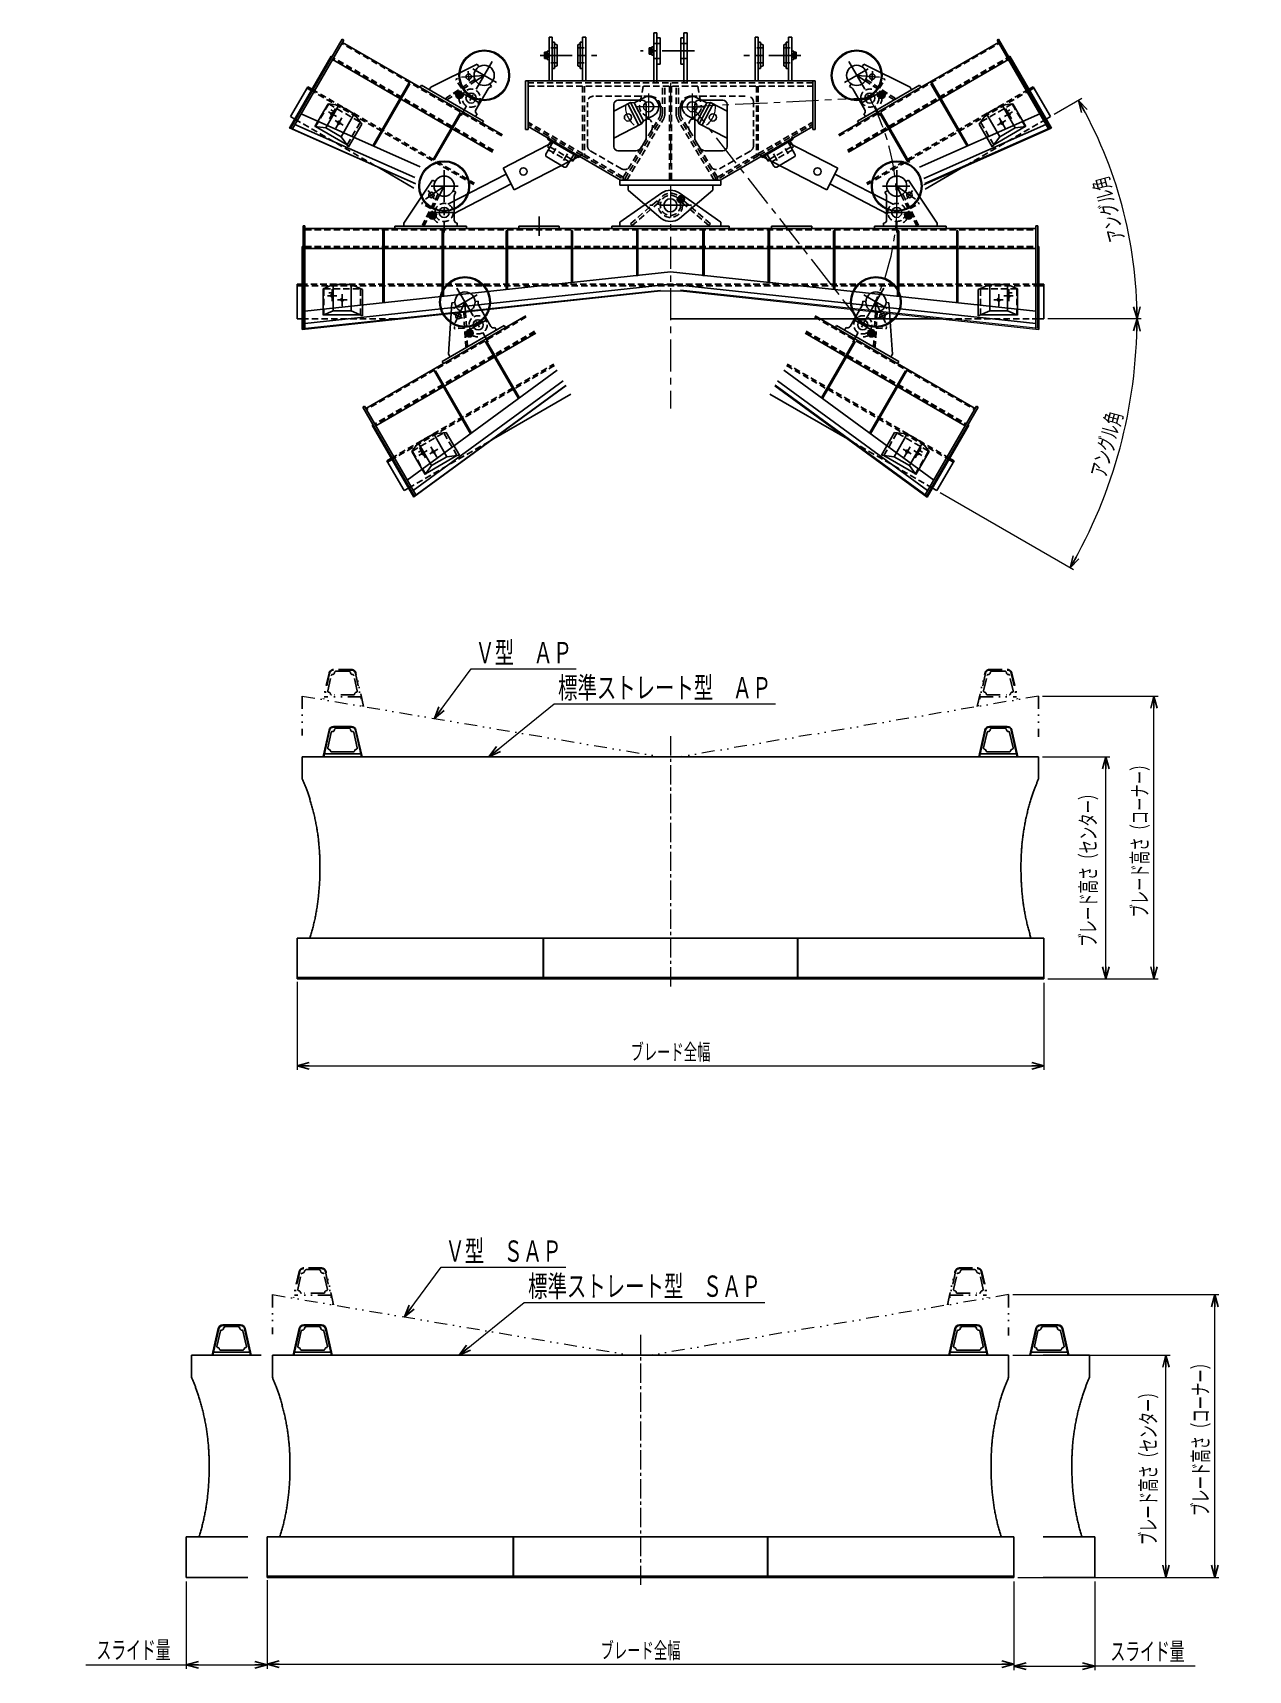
# Model space of a CAD drawing. Header units: millimetres. Extents: x -164 to 137, y -121 to 284.
import ezdxf
from ezdxf.enums import TextEntityAlignment as Align

# ---------------------------------------------------------------- set-up
doc = ezdxf.new("R2010")
doc.units = ezdxf.units.MM
doc.header["$LTSCALE"] = 0.25
doc.header["$PDSIZE"] = 1
for name, pattern in [('CENTER', [50.8, 31.75, -6.35, 6.35, -6.35]), ('CENTER2', [28.575, 19.05, -3.175, 3.175, -3.175]), ('DASHED2', [9.525, 6.35, -3.175]), ('DIVIDE', [31.75, 12.7, -6.35, 0, -6.35, 0, -6.35])]:
    doc.linetypes.add(name, pattern=pattern)
doc.layers.add('Layer0016', color=7, linetype='Continuous')
doc.styles.add('dcStyle0', font='txt.shx', dxfattribs={"width": 0.666667, "bigfont": 'bigfont'})
doc.dimstyles.new('dc_Ang01', dxfattribs={"dimtxt": 4.5, "dimasz": 3.000002, "dimexe": 1, "dimexo": 1, "dimgap": 1.000001, "dimtad": 3, "dimdec": 0, "dimdsep": 46, "dimtxsty": 'dcStyle0', "dimblk1": 'OPEN30', "dimblk2": 'OPEN30', "dimsah": 1, "dimcen": 0.09, "dimclrd": 7, "dimclre": 7, "dimclrt": 2, "dimadec": 0, "dimazin": 2, "dimtfac": 1, "dimtdec": 4, "dimtmove": 0, "dimatfit": 3, "dimfxl": 1, "dimarcsym": 1})
doc.dimstyles.new('dc_Rotated', dxfattribs={"dimtxt": 4.5, "dimasz": 3.000002, "dimexe": 1, "dimexo": 1, "dimgap": 1.847321, "dimtad": 3, "dimdec": 0, "dimdsep": 46, "dimtxsty": 'dcStyle0', "dimblk1": 'OPEN30', "dimblk2": 'OPEN30', "dimsah": 1, "dimcen": 0.09, "dimclrd": 7, "dimclre": 7, "dimclrt": 2, "dimadec": 0, "dimazin": 2, "dimtfac": 1, "dimtdec": 4, "dimtmove": 0, "dimatfit": 3, "dimfxl": 1, "dimarcsym": 1})

msp = doc.modelspace()

# ---------------------------------------------------------------- blocks, each defined once
blk = doc.blocks.new('_Open30')
at = {"color": 0, "linetype": 'ByBlock', "lineweight": -2}
for p, q in [((-1, 0.267949), (0, 0)), ((0, 0), (-1, -0.267949)), ((0, 0), (-1, 0))]:
    blk.add_line(p, q, dxfattribs=at)
blk = doc.blocks.new('*D1')
at = {"layer": 'Layer0016', "color": 7, "linetype": 'Continuous', "lineweight": 13}
for p, q in [((86.04, 105.23), (102.68, 105.23)), ((101.68, 50.23), (101.68, 105.23)), ((87.34, 50.23), (102.68, 50.23))]:
    blk.add_line(p, q, dxfattribs=at)
at = {"layer": 'Layer0016', "color": 7, "xscale": 3.000002807615286, "yscale": 2.999989368223643}
for p, rotation in [((101.68, 105.23), 90), ((101.68, 50.23), 270)]:
    blk.add_blockref('_Open30', p, dxfattribs=dict(at, rotation=rotation))
at = {"layer": 'Layer0016', "color": 2, "insert": (99.83, 78), "char_height": 4.5, "attachment_point": 8, "rotation": 90, "style": 'dcStyle0'}
blk.add_mtext('\\T1.00;ブレード高さ（センター）', dxfattribs=at)
blk = doc.blocks.new('DC_GROUP_ＤＸＦ８_1')
at = {"layer": 'Layer0016', "color": 7, "linetype": 'Continuous', "lineweight": 25}
for p, q in [((-14.42, 224.28), (-14.42, 235.37)), ((-14.42, 235.37), (-14.12, 235.37)), ((-14.12, 224.31), (-14.12, 235.37)), ((-14.42, 231.77), (-14.12, 231.77)), ((-14.12, 224.27), (-14.42, 224.27))]:
    blk.add_line(p, q, dxfattribs=at)
blk = doc.blocks.new('DC_GROUP_ＤＸＦ８_2')
at = {"layer": 'Layer0016', "color": 7, "linetype": 'Continuous', "lineweight": 25}
for p, q in [((-30.57, 222.54), (-30.57, 235.37)), ((-30.57, 235.37), (-30.27, 235.37)), ((-30.27, 222.58), (-30.27, 235.37)), ((-30.57, 231.77), (-30.27, 231.77)), ((-30.27, 224.27), (-30.57, 224.27))]:
    blk.add_line(p, q, dxfattribs=at)
blk = doc.blocks.new('DC_GROUP_ＤＸＦ８_3')
at = {"layer": 'Layer0016', "color": 7, "linetype": 'Continuous', "lineweight": 25}
for p, q in [((-46.72, 220.81), (-46.72, 235.37)), ((-46.72, 235.37), (-46.42, 235.37)), ((-46.42, 220.84), (-46.42, 235.37)), ((-46.72, 231.77), (-46.42, 231.77)), ((-46.42, 224.27), (-46.72, 224.27))]:
    blk.add_line(p, q, dxfattribs=at)
blk = doc.blocks.new('DC_GROUP_ＤＸＦ８_4')
at = {"layer": 'Layer0016', "color": 7, "linetype": 'Continuous', "lineweight": 25}
for p, q in [((-62.57, 219.1), (-62.57, 235.37)), ((-62.57, 235.37), (-62.27, 235.37)), ((-62.27, 219.14), (-62.27, 235.37)), ((-62.57, 231.77), (-62.27, 231.77)), ((-62.27, 224.27), (-62.57, 224.27))]:
    blk.add_line(p, q, dxfattribs=at)
blk = doc.blocks.new('DC_GROUP_ＤＸＦ８_5')
at = {"layer": 'Layer0016', "color": 7, "linetype": 'Continuous', "lineweight": 25}
for p, q in [((-77.22, 217.53), (-77.22, 235.37)), ((-77.22, 235.37), (-76.92, 235.37)), ((-76.92, 217.56), (-76.92, 235.37)), ((-77.22, 231.77), (-76.92, 231.77)), ((-76.92, 224.27), (-77.22, 224.27))]:
    blk.add_line(p, q, dxfattribs=at)
blk = doc.blocks.new('DC_GROUP_ＤＸＦ８_7')
at = {"layer": 'Layer0016', "color": 4, "linetype": 'DASHED2', "lineweight": 25}
for radius in [0.125, 0.103]:
    blk.add_circle((-89.82, 220.05), radius, dxfattribs=at)
blk = doc.blocks.new('DC_GROUP_ＤＸＦ８_6')
at = {"layer": 'Layer0016', "color": 7, "linetype": 'Continuous', "lineweight": 25}
for p, q in [((-91.99, 220.97), (-89.52, 222.05)), ((-91.99, 214.47), (-91.99, 220.97)), ((-89.52, 215.55), (-89.52, 222.05)), ((-85.12, 222.05), (-89.52, 222.05)), ((-85.12, 215.55), (-85.12, 222.05)), ((-82.26, 220.8), (-85.12, 222.05)), ((-82.26, 214.3), (-82.26, 220.8)), ((-91.99, 214.47), (-89.52, 215.55)), ((-85.12, 215.55), (-89.52, 215.55)), ((-82.26, 214.3), (-85.12, 215.55)), ((-82.82, 214.55), (-91.82, 214.55))]:
    blk.add_line(p, q, dxfattribs=at)
at = {"layer": 'Layer0016', "color": 4, "linetype": 'DASHED2', "lineweight": 25}
for p, q in [((-91.82, 214.55), (-91.82, 221.02)), ((-91.82, 221.02), (-82.82, 221.02)), ((-82.82, 214.55), (-82.82, 221.02))]:
    blk.add_line(p, q, dxfattribs=at)
at = {"layer": 'Layer0016', "color": 4, "linetype": 'CENTER', "lineweight": 25}
for p, q in [((-88.6, 219.3), (-90.93, 219.3)), ((-89.34, 220.05), (-90.62, 220.05)), ((-89.82, 220.9), (-89.82, 217.94)), ((-87.32, 219.65), (-87.32, 216.69)), ((-86.1, 218.3), (-88.43, 218.3))]:
    blk.add_line(p, q, dxfattribs=at)
at = {"layer": 'Layer0016', "color": 4, "linetype": 'DASHED2', "lineweight": 25}
for centre in [(-89.82, 219.3), (-87.32, 218.3)]:
    blk.add_circle(centre, 0.35, dxfattribs=at)
at = {"layer": 'Layer0016', "linetype": 'Continuous'}
blk.add_blockref('DC_GROUP_ＤＸＦ８_7', (0, 0), dxfattribs=at)
blk = doc.blocks.new('DC_GROUP_ＤＸＦ８_8')
at = {"layer": 'Layer0016', "color": 7, "linetype": 'Continuous', "lineweight": 25}
for p, q in [((-12.62, 268.3), (-15.06, 267.03)), ((-20.07, 265.01), (-15.96, 267.13)), ((-13.87, 261.46), (-16.62, 266.79)), ((-13.2, 261.8), (-15.96, 267.13)), ((-15.96, 267.13), (-15.06, 267.03)), ((-12.77, 262.59), (-15.06, 267.03)), ((-10.32, 263.85), (-12.77, 262.59)), ((-20.07, 258.25), (-13.2, 261.8)), ((-12.77, 262.59), (-13.2, 261.8)), ((-47.49, 250.83), (-34.27, 257.67)), ((-44.74, 245.5), (-28.1, 254.1)), ((-46.75, 249.39), (-61.16, 241.94)), ((-44.74, 245.5), (-47.49, 250.83)), ((-45.49, 246.95), (-59.91, 239.49))]:
    blk.add_line(p, q, dxfattribs=at)
for centre, radius in [((-16.58, 263.43), 0.9), ((-11.47, 266.07), 1.25), ((-42.47, 250.05), 0.9)]:
    blk.add_circle(centre, radius, dxfattribs=at)
blk.add_arc((-11.47, 266.07), 2.5, 297.3298, 117.3298, dxfattribs=at)
blk = doc.blocks.new('DC_GROUP_ＤＸＦ８_9')
at = {"layer": 'Layer0016', "color": 7, "linetype": 'Continuous', "lineweight": 25}
for p, q in [((1.98, 224.31), (1.98, 235.37)), ((2.28, 235.37), (1.98, 235.37)), ((2.28, 224.28), (2.28, 235.37)), ((2.28, 231.77), (1.98, 231.77)), ((1.98, 224.27), (2.28, 224.27))]:
    blk.add_line(p, q, dxfattribs=at)
blk = doc.blocks.new('DC_GROUP_ＤＸＦ８_10')
at = {"layer": 'Layer0016', "color": 7, "linetype": 'Continuous', "lineweight": 25}
for p, q in [((18.13, 222.58), (18.13, 235.37)), ((18.43, 235.37), (18.13, 235.37)), ((18.43, 222.54), (18.43, 235.37)), ((18.43, 231.77), (18.13, 231.77)), ((18.13, 224.27), (18.43, 224.27))]:
    blk.add_line(p, q, dxfattribs=at)
blk = doc.blocks.new('DC_GROUP_ＤＸＦ８_11')
at = {"layer": 'Layer0016', "color": 7, "linetype": 'Continuous', "lineweight": 25}
for p, q in [((34.28, 220.84), (34.28, 235.37)), ((34.58, 235.37), (34.28, 235.37)), ((34.58, 220.81), (34.58, 235.37)), ((34.58, 231.77), (34.28, 231.77)), ((34.28, 224.27), (34.58, 224.27))]:
    blk.add_line(p, q, dxfattribs=at)
blk = doc.blocks.new('DC_GROUP_ＤＸＦ８_12')
at = {"layer": 'Layer0016', "color": 7, "linetype": 'Continuous', "lineweight": 25}
for p, q in [((50.13, 219.14), (50.13, 235.37)), ((50.43, 235.37), (50.13, 235.37)), ((50.43, 219.1), (50.43, 235.37)), ((50.43, 231.77), (50.13, 231.77)), ((50.13, 224.27), (50.43, 224.27))]:
    blk.add_line(p, q, dxfattribs=at)
blk = doc.blocks.new('DC_GROUP_ＤＸＦ８_13')
at = {"layer": 'Layer0016', "color": 7, "linetype": 'Continuous', "lineweight": 25}
for p, q in [((64.78, 217.56), (64.78, 235.37)), ((65.08, 235.37), (64.78, 235.37)), ((65.08, 217.53), (65.08, 235.37)), ((65.08, 231.77), (64.78, 231.77)), ((64.78, 224.27), (65.08, 224.27))]:
    blk.add_line(p, q, dxfattribs=at)
blk = doc.blocks.new('DC_GROUP_ＤＸＦ８_15')
at = {"layer": 'Layer0016', "color": 4, "linetype": 'DASHED2', "lineweight": 25}
for radius in [0.125, 0.103]:
    blk.add_circle((77.68, 220.05), radius, dxfattribs=at)
blk = doc.blocks.new('DC_GROUP_ＤＸＦ８_14')
at = {"layer": 'Layer0016', "color": 7, "linetype": 'Continuous', "lineweight": 25}
for p, q in [((70.12, 220.8), (72.98, 222.05)), ((70.12, 214.3), (70.12, 220.8)), ((72.98, 215.55), (72.98, 222.05)), ((72.98, 222.05), (77.38, 222.05)), ((77.38, 215.55), (77.38, 222.05)), ((79.85, 220.97), (77.38, 222.05)), ((79.85, 214.47), (79.85, 220.97)), ((70.12, 214.3), (72.98, 215.55)), ((72.98, 215.55), (77.38, 215.55)), ((79.85, 214.47), (77.38, 215.55)), ((70.68, 214.55), (79.68, 214.55))]:
    blk.add_line(p, q, dxfattribs=at)
at = {"layer": 'Layer0016', "color": 4, "linetype": 'DASHED2', "lineweight": 25}
for p, q in [((70.68, 214.55), (70.68, 221.02)), ((79.68, 221.02), (70.68, 221.02)), ((79.68, 214.55), (79.68, 221.02))]:
    blk.add_line(p, q, dxfattribs=at)
at = {"layer": 'Layer0016', "color": 4, "linetype": 'CENTER', "lineweight": 25}
for p, q in [((75.18, 219.65), (75.18, 216.69)), ((76.46, 219.3), (78.79, 219.3)), ((77.2, 220.05), (78.48, 220.05)), ((77.68, 220.9), (77.68, 217.94)), ((73.96, 218.3), (76.29, 218.3))]:
    blk.add_line(p, q, dxfattribs=at)
at = {"layer": 'Layer0016', "color": 4, "linetype": 'DASHED2', "lineweight": 25}
for centre in [(77.68, 219.3), (75.18, 218.3)]:
    blk.add_circle(centre, 0.35, dxfattribs=at)
at = {"layer": 'Layer0016', "linetype": 'Continuous'}
blk.add_blockref('DC_GROUP_ＤＸＦ８_15', (0, 0), dxfattribs=at)
blk = doc.blocks.new('DC_GROUP_ＤＸＦ８_16')
at = {"layer": 'Layer0016', "color": 4, "linetype": 'DASHED2', "lineweight": 25}
for p, q in [((-11.3, 280.27), (-10.2, 280.27)), ((-11.3, 280.22), (-10.2, 280.22)), ((-11.3, 279.53), (-10.2, 279.53)), ((-11.3, 279.47), (-10.2, 279.47))]:
    blk.add_line(p, q, dxfattribs=at)
blk = doc.blocks.new('DC_GROUP_ＤＸＦ８_17')
at = {"layer": 'Layer0016', "color": 4, "linetype": 'DASHED2', "lineweight": 25}
for p, q in [((25.08, 279.17), (23.98, 279.17)), ((25.08, 279.12), (23.98, 279.12)), ((25.08, 278.43), (23.98, 278.43)), ((25.08, 278.37), (23.98, 278.37))]:
    blk.add_line(p, q, dxfattribs=at)
blk = doc.blocks.new('DC_GROUP_ＤＸＦ８_18')
at = {"layer": 'Layer0016', "color": 7, "linetype": 'Continuous', "lineweight": 25}
for p, q in [((0.48, 268.3), (2.92, 267.03)), ((-1.82, 263.85), (0.62, 262.59)), ((0.62, 262.59), (2.92, 267.03)), ((1.06, 261.8), (3.82, 267.13)), ((1.73, 261.46), (4.48, 266.79)), ((3.82, 267.13), (2.92, 267.03)), ((7.93, 265.01), (3.82, 267.13)), ((0.62, 262.59), (1.06, 261.8)), ((7.93, 258.25), (1.06, 261.8)), ((35.35, 250.83), (22.97, 257.23)), ((32.6, 245.5), (16.49, 253.83)), ((32.6, 245.5), (35.35, 250.83)), ((34.61, 249.39), (49.02, 241.94)), ((33.34, 246.95), (47.77, 239.49))]:
    blk.add_line(p, q, dxfattribs=at)
for centre, radius in [((-0.67, 266.07), 1.25), ((4.44, 263.43), 0.9), ((30.33, 250.05), 0.9)]:
    blk.add_circle(centre, radius, dxfattribs=at)
blk.add_arc((-0.67, 266.07), 2.5, 62.6702, 242.6702, dxfattribs=at)
blk = doc.blocks.new('*D20')
at = {"layer": 'Layer0016', "color": 7, "linetype": 'Continuous', "lineweight": 13}
for p, q in [((110.4, 213.57), (87.34, 213.57)), ((93.72, 151.45), (60.7, 170.56))]:
    blk.add_line(p, q, dxfattribs=at)
blk.add_arc((-13.62, 213.57), 123.02, 329.9429, 0, dxfattribs=at)
at = {"layer": 'Layer0016', "color": 7, "xscale": 3.000002807615286, "yscale": 2.999989368223643}
for p, rotation in [((109.4, 213.57), 89.30135963371025), ((92.86, 151.96), 240.6415871639228)]:
    blk.add_blockref('_Open30', p, dxfattribs=dict(at, rotation=rotation))
at = {"layer": 'Layer0016', "color": 2, "insert": (104.23, 181.93), "char_height": 4.5, "attachment_point": 8, "rotation": 74.9715, "style": 'dcStyle0'}
blk.add_mtext('\\T1.00;アングル角', dxfattribs=at)
blk = doc.blocks.new('*D21')
at = {"layer": 'Layer0016', "color": 7, "linetype": 'Continuous', "lineweight": 13}
blk.add_line((95.76, 268.13), (88.86, 264.13), dxfattribs=at)
blk.add_arc((1.48, 213.57), 107.93, 0, 30.0571, dxfattribs=at)
at = {"layer": 'Layer0016', "color": 7, "xscale": 3.000002807615286, "yscale": 2.999989368223643}
for p, rotation in [((94.89, 267.63), 119.2607757696988), ((109.41, 213.57), 270.7962774326693)]:
    blk.add_blockref('_Open30', p, dxfattribs=dict(at, rotation=rotation))
at = {"layer": 'Layer0016', "color": 2, "insert": (104.75, 241.3), "char_height": 4.5, "attachment_point": 8, "rotation": 105.0285, "style": 'dcStyle0'}
blk.add_mtext('\\T1.00;アングル角', dxfattribs=at)
blk = doc.blocks.new('*D22')
at = {"layer": 'Layer0016', "color": 7, "linetype": 'Continuous', "lineweight": 13}
for p, q in [((86.04, 120.23), (114.6, 120.23)), ((113.6, 50.23), (113.6, 120.23)), ((87.34, 50.23), (114.6, 50.23))]:
    blk.add_line(p, q, dxfattribs=at)
at = {"layer": 'Layer0016', "color": 7, "xscale": 3.000002807615286, "yscale": 2.999989368223643}
for p, rotation in [((113.6, 120.23), 90), ((113.6, 50.23), 270)]:
    blk.add_blockref('_Open30', p, dxfattribs=dict(at, rotation=rotation))
at = {"layer": 'Layer0016', "color": 2, "insert": (112.6, 85.23), "char_height": 4.5, "attachment_point": 8, "rotation": 90, "style": 'dcStyle0'}
blk.add_mtext('\\T1.00;ブレード高さ（コーナー）', dxfattribs=at)
blk = doc.blocks.new('DC_GROUP_ＤＸＦ８_19')
at = {"layer": 'Layer0016', "color": 4, "linetype": 'CENTER', "lineweight": 25}
for p, q in [((49.93, 250.38), (49.93, 234.97)), ((46.44, 246.42), (53.18, 246.42)), ((49.93, 246.42), (54.57, 243.17)), ((52.42, 243.28), (53.86, 245.33)), ((47.43, 239.92), (53.43, 239.92)), ((54.09, 238.81), (51.7, 239.45))]:
    blk.add_line(p, q, dxfattribs=at)
at = {"layer": 'Layer0016', "color": 7, "linetype": 'Continuous', "lineweight": 25}
for p, q in [((52.16, 247.55), (52.83, 247.89)), ((59.93, 237.27), (52.83, 247.89)), ((47.03, 244.96), (47.7, 245.3)), ((47.35, 244.32), (47.03, 244.96)), ((47.43, 243.99), (47.43, 238.02)), ((44.43, 236.52), (44.43, 235.92)), ((62.18, 236.52), (44.43, 236.52)), ((46.68, 236.52), (46.68, 237.27)), ((59.93, 236.52), (59.93, 237.27)), ((62.18, 236.52), (62.18, 235.92))]:
    blk.add_line(p, q, dxfattribs=at)
at = {"layer": 'Layer0016', "color": 4, "linetype": 'Continuous', "lineweight": 25}
blk.add_line((51.06, 244.19), (49.93, 246.42), dxfattribs=at)
at = {"layer": 'Layer0016', "color": 4, "linetype": 'DASHED2', "lineweight": 25}
for p, q in [((51.06, 244.19), (51.46, 244.4)), ((54.93, 236.52), (51.06, 244.19)), ((51.46, 244.4), (55.33, 236.73)), ((53.04, 241.27), (55.27, 242.4)), ((53.24, 240.87), (55.47, 242)), ((55.27, 242.4), (55.47, 242)), ((54.93, 236.52), (55.33, 236.73))]:
    blk.add_line(p, q, dxfattribs=at)
at = {"layer": 'Layer0016', "color": 7, "linetype": 'Continuous', "lineweight": 25}
for centre, radius in [((49.93, 246.42), 2.5), ((53.08, 244.22), 0.675), ((49.93, 239.92), 1.25)]:
    blk.add_circle(centre, radius, dxfattribs=at)
at = {"layer": 'Layer0016', "color": 4, "linetype": 'DASHED2', "lineweight": 25}
blk.add_circle((49.93, 239.92), 2.25, dxfattribs=at)
at = {"layer": 'Layer0016', "color": 3, "linetype": 'Continuous', "lineweight": 25}
for radius in [0.9, 0.625]:
    blk.add_circle((52.83, 239.15), radius, dxfattribs=at)
at = {"layer": 'Layer0016', "color": 4, "linetype": 'Continuous', "lineweight": 25}
for radius in [0.3, 0.25]:
    blk.add_circle((52.83, 239.15), radius, dxfattribs=at)
at = {"layer": 'Layer0016', "color": 7, "linetype": 'Continuous', "lineweight": 25}
for centre, start, end in [((46.68, 243.99), 360, 26.7961), ((46.68, 238.02), 270, 360)]:
    blk.add_arc(centre, 0.75, start, end, dxfattribs=at)
at = {"layer": 'Layer0016', "color": 4, "linetype": 'CENTER', "lineweight": 25}
blk.add_arc((49.93, 239.92), 3, 301.3187, 6.9632, dxfattribs=at)
blk = doc.blocks.new('DC_GROUP_ＤＸＦ８_20')
at = {"layer": 'Layer0016', "color": 7, "linetype": 'Continuous', "lineweight": 25}
for p, q in [((-72.07, 237.27), (-64.97, 247.89)), ((-64.3, 247.55), (-64.97, 247.89)), ((-59.17, 244.96), (-59.84, 245.3)), ((-59.57, 243.99), (-59.57, 238.02)), ((-59.49, 244.32), (-59.17, 244.96)), ((-74.32, 236.52), (-74.32, 235.92)), ((-74.32, 236.52), (-56.57, 236.52)), ((-72.07, 236.52), (-72.07, 237.27)), ((-58.82, 236.52), (-58.82, 237.27)), ((-56.57, 236.52), (-56.57, 235.92))]:
    blk.add_line(p, q, dxfattribs=at)
at = {"layer": 'Layer0016', "color": 4, "linetype": 'CENTER', "lineweight": 25}
for p, q in [((-62.07, 250.38), (-62.07, 234.97)), ((-62.07, 246.42), (-66.72, 243.17)), ((-64.57, 243.28), (-66, 245.33)), ((-58.58, 246.42), (-65.32, 246.42)), ((-66.23, 238.81), (-63.84, 239.45)), ((-59.57, 239.92), (-65.57, 239.92))]:
    blk.add_line(p, q, dxfattribs=at)
at = {"layer": 'Layer0016', "color": 4, "linetype": 'DASHED2', "lineweight": 25}
for p, q in [((-63.6, 244.4), (-67.47, 236.73)), ((-67.07, 236.52), (-63.2, 244.19)), ((-63.2, 244.19), (-63.6, 244.4)), ((-67.41, 242.4), (-67.61, 242)), ((-65.38, 240.87), (-67.61, 242)), ((-65.18, 241.27), (-67.41, 242.4)), ((-67.07, 236.52), (-67.47, 236.73))]:
    blk.add_line(p, q, dxfattribs=at)
at = {"layer": 'Layer0016', "color": 4, "linetype": 'Continuous', "lineweight": 25}
blk.add_line((-63.2, 244.19), (-62.07, 246.42), dxfattribs=at)
at = {"layer": 'Layer0016', "color": 7, "linetype": 'Continuous', "lineweight": 25}
for centre, radius in [((-62.07, 246.42), 2.5), ((-65.22, 244.22), 0.675), ((-62.07, 239.92), 1.25)]:
    blk.add_circle(centre, radius, dxfattribs=at)
at = {"layer": 'Layer0016', "color": 3, "linetype": 'Continuous', "lineweight": 25}
for radius in [0.9, 0.625]:
    blk.add_circle((-64.97, 239.15), radius, dxfattribs=at)
at = {"layer": 'Layer0016', "color": 4, "linetype": 'Continuous', "lineweight": 25}
for radius in [0.3, 0.25]:
    blk.add_circle((-64.97, 239.15), radius, dxfattribs=at)
at = {"layer": 'Layer0016', "color": 4, "linetype": 'DASHED2', "lineweight": 25}
blk.add_circle((-62.07, 239.92), 2.25, dxfattribs=at)
at = {"layer": 'Layer0016', "color": 7, "linetype": 'Continuous', "lineweight": 25}
for centre, start, end in [((-58.82, 243.99), 153.2039, 180), ((-58.82, 238.02), 180, 270)]:
    blk.add_arc(centre, 0.75, start, end, dxfattribs=at)
at = {"layer": 'Layer0016', "color": 4, "linetype": 'CENTER', "lineweight": 25}
blk.add_arc((-62.07, 239.92), 3, 173.0368, 238.6813, dxfattribs=at)
blk = doc.blocks.new('DC_GROUP_ＤＸＦ８_22')
at = {"layer": 'Layer0016', "color": 7, "linetype": 'Continuous', "lineweight": 25}
for p, q in [((45.99, 264.52), (45.73, 264.37)), ((52.66, 252.39), (45.73, 264.37)), ((53.08, 252.27), (45.99, 264.52)), ((47.79, 261.4), (47.53, 261.25)), ((51.29, 254.76), (51.55, 254.91))]:
    blk.add_line(p, q, dxfattribs=at)
blk = doc.blocks.new('DC_GROUP_ＤＸＦ８_23')
at = {"layer": 'Layer0016', "color": 7, "linetype": 'Continuous', "lineweight": 25}
for p, q in [((58.67, 271.86), (58.41, 271.71)), ((67.33, 256.29), (58.41, 271.71)), ((67.6, 256.41), (58.67, 271.86)), ((60.47, 268.74), (60.21, 268.59)), ((63.97, 262.1), (64.23, 262.25))]:
    blk.add_line(p, q, dxfattribs=at)
blk = doc.blocks.new('DC_GROUP_ＤＸＦ８_25')
at = {"layer": 'Layer0016', "color": 4, "linetype": 'DASHED2', "lineweight": 25}
for radius in [0.125, 0.103]:
    blk.add_circle((77.25, 264.9), radius, dxfattribs=at)
blk = doc.blocks.new('DC_GROUP_ＤＸＦ８_24')
at = {"layer": 'Layer0016', "color": 7, "linetype": 'Continuous', "lineweight": 25}
for p, q in [((70.33, 261.77), (72.18, 264.28)), ((72.18, 264.28), (75.99, 266.48)), ((75.43, 258.65), (72.18, 264.28)), ((78.67, 266.79), (75.99, 266.48)), ((79.25, 260.86), (75.99, 266.48)), ((81.92, 261.16), (78.67, 266.79)), ((73.59, 256.15), (70.33, 261.77)), ((73.95, 256.64), (81.74, 261.14)), ((75.43, 258.65), (79.25, 260.86)), ((81.92, 261.16), (79.25, 260.86)), ((73.59, 256.15), (75.43, 258.65))]:
    blk.add_line(p, q, dxfattribs=at)
at = {"layer": 'Layer0016', "color": 4, "linetype": 'DASHED2', "lineweight": 25}
for p, q in [((78.49, 266.75), (70.7, 262.24)), ((81.74, 261.14), (78.49, 266.75)), ((73.95, 256.64), (70.7, 262.24))]:
    blk.add_line(p, q, dxfattribs=at)
at = {"layer": 'Layer0016', "color": 4, "linetype": 'CENTER', "lineweight": 25}
for p, q in [((76.57, 263.64), (78.59, 264.81)), ((76.82, 265.64), (78.31, 263.08)), ((76.84, 264.66), (77.95, 265.3)), ((74.91, 261.52), (76.92, 262.69)), ((75.29, 263.3), (76.77, 260.74))]:
    blk.add_line(p, q, dxfattribs=at)
at = {"layer": 'Layer0016', "color": 4, "linetype": 'DASHED2', "lineweight": 25}
for centre in [(77.63, 264.25), (75.96, 262.13)]:
    blk.add_circle(centre, 0.35, dxfattribs=at)
at = {"layer": 'Layer0016', "linetype": 'Continuous'}
blk.add_blockref('DC_GROUP_ＤＸＦ８_25', (0, 0), dxfattribs=at)
blk = doc.blocks.new('DC_GROUP_ＤＸＦ８_26')
at = {"layer": 'Layer0016', "color": 4, "linetype": 'CENTER', "lineweight": 25}
for p, q in [((38.04, 277.26), (45.75, 263.92)), ((37, 272.09), (42.83, 275.46)), ((40.02, 273.83), (45.67, 273.35)), ((43.76, 272.36), (43.97, 274.85)), ((41.11, 266.96), (46.3, 269.96)), ((47.44, 269.33), (45.05, 268.69))]:
    blk.add_line(p, q, dxfattribs=at)
at = {"layer": 'Layer0016', "color": 7, "linetype": 'Continuous', "lineweight": 25}
for p, q in [((41.39, 275.93), (41.8, 276.56)), ((53.26, 270.92), (41.8, 276.56)), ((38.24, 271.11), (38.65, 271.74)), ((38.84, 270.72), (38.24, 271.11)), ((39.08, 270.47), (42.06, 265.31)), ((55.58, 271.4), (40.22, 262.51)), ((53.63, 270.27), (53.26, 270.92)), ((55.58, 271.4), (55.88, 270.88)), ((42.17, 263.64), (41.79, 264.29)), ((40.22, 262.51), (40.52, 261.99))]:
    blk.add_line(p, q, dxfattribs=at)
at = {"layer": 'Layer0016', "color": 4, "linetype": 'Continuous', "lineweight": 25}
blk.add_line((42.11, 272.47), (40.02, 273.83), dxfattribs=at)
at = {"layer": 'Layer0016', "color": 4, "linetype": 'DASHED2', "lineweight": 25}
for p, q in [((42.11, 272.47), (42.36, 272.84)), ((49.31, 267.77), (42.11, 272.47)), ((42.36, 272.84), (49.55, 268.15)), ((45.29, 270.93), (46.66, 273.02)), ((45.67, 270.68), (47.03, 272.78)), ((46.66, 273.02), (47.03, 272.78)), ((49.31, 267.77), (49.55, 268.15))]:
    blk.add_line(p, q, dxfattribs=at)
at = {"layer": 'Layer0016', "color": 7, "linetype": 'Continuous', "lineweight": 25}
for centre, radius in [((40.02, 273.83), 2.5), ((43.86, 273.5), 0.675), ((43.28, 268.21), 1.25)]:
    blk.add_circle(centre, radius, dxfattribs=at)
at = {"layer": 'Layer0016', "color": 4, "linetype": 'DASHED2', "lineweight": 25}
blk.add_circle((43.28, 268.21), 2.25, dxfattribs=at)
at = {"layer": 'Layer0016', "color": 3, "linetype": 'Continuous', "lineweight": 25}
for radius in [0.9, 0.625]:
    blk.add_circle((46.17, 268.99), radius, dxfattribs=at)
at = {"layer": 'Layer0016', "color": 4, "linetype": 'Continuous', "lineweight": 25}
for radius in [0.3, 0.25]:
    blk.add_circle((46.17, 268.99), radius, dxfattribs=at)
at = {"layer": 'Layer0016', "color": 7, "linetype": 'Continuous', "lineweight": 25}
for centre, start, end in [((38.43, 270.1), 30.0571, 56.8531), ((41.41, 264.94), 300.0571, 30.0571)]:
    blk.add_arc(centre, 0.75, start, end, dxfattribs=at)
at = {"layer": 'Layer0016', "color": 4, "linetype": 'CENTER', "lineweight": 25}
blk.add_arc((43.28, 268.21), 3, 331.3758, 37.0203, dxfattribs=at)
blk = doc.blocks.new('DC_GROUP_ＤＸＦ８_21')
at = {"layer": 'Layer0016', "color": 7, "linetype": 'Continuous', "lineweight": 25}
for p, q in [((35.51, 259.09), (75.1, 282)), ((75.16, 282.79), (74.77, 282.56)), ((74.77, 282.56), (87.47, 260.62)), ((75.16, 282.79), (87.86, 260.85)), ((37.99, 254.81), (77.58, 277.72)), ((77.91, 278.54), (77.69, 278.42)), ((88.21, 260.74), (77.91, 278.54)), ((83.71, 271.03), (82.62, 270.4)), ((82.81, 270.07), (83.9, 270.7)), ((87.99, 263.63), (83.71, 271.03)), ((85.35, 264.28), (55.61, 251.09)), ((87.99, 263.63), (86.9, 263)), ((86.86, 261.67), (56.65, 248.27)), ((65.86, 250.83), (56.97, 245.69))]:
    blk.add_line(p, q, dxfattribs=at)
at = {"layer": 'Layer0016', "color": 4, "linetype": 'DASHED2', "lineweight": 25}
for p, q in [((35.66, 258.83), (75.25, 281.74)), ((37.71, 255.28), (77.3, 278.19)), ((37.86, 255.02), (77.45, 277.93)), ((82.62, 270.4), (42.42, 247.14)), ((42.62, 246.81), (82.59, 269.94)), ((86.9, 263), (65.86, 250.83))]:
    blk.add_line(p, q, dxfattribs=at)
at = {"layer": 'Layer0016', "color": 7, "linetype": 'Continuous', "lineweight": 13}
for p, q in [((56.64, 246.74), (88.21, 260.74)), ((88.11, 260.91), (56.83, 247.03))]:
    blk.add_line(p, q, dxfattribs=at)
for radius in [6.28, 6.03]:
    blk.add_circle((40.02, 273.83), radius, dxfattribs=at)
at = {"layer": 'Layer0016', "linetype": 'Continuous'}
for name in ['DC_GROUP_ＤＸＦ８_26', 'DC_GROUP_ＤＸＦ８_23', 'DC_GROUP_ＤＸＦ８_22', 'DC_GROUP_ＤＸＦ８_24']:
    blk.add_blockref(name, (0, 0), dxfattribs=at)
blk = doc.blocks.new('DC_GROUP_ＤＸＦ８_28')
at = {"layer": 'Layer0016', "color": 7, "linetype": 'Continuous', "lineweight": 25}
for p, q in [((31.28, 194.02), (39.42, 208.07)), ((31.53, 193.84), (39.68, 207.92)), ((39.68, 207.92), (39.42, 208.07)), ((37.87, 204.81), (37.61, 204.96)), ((33.86, 198.47), (34.12, 198.32))]:
    blk.add_line(p, q, dxfattribs=at)
blk = doc.blocks.new('DC_GROUP_ＤＸＦ８_29')
at = {"layer": 'Layer0016', "color": 7, "linetype": 'Continuous', "lineweight": 25}
for p, q in [((43.18, 185.32), (52.1, 200.74)), ((43.42, 185.14), (52.36, 200.59)), ((52.36, 200.59), (52.1, 200.74)), ((50.55, 197.47), (50.29, 197.62)), ((46.54, 191.13), (46.8, 190.98))]:
    blk.add_line(p, q, dxfattribs=at)
blk = doc.blocks.new('DC_GROUP_ＤＸＦ８_31')
at = {"layer": 'Layer0016', "color": 4, "linetype": 'DASHED2', "lineweight": 25}
for radius in [0.125, 0.103]:
    blk.add_circle((55.58, 181.01), radius, dxfattribs=at)
blk = doc.blocks.new('DC_GROUP_ＤＸＦ８_30')
at = {"layer": 'Layer0016', "color": 7, "linetype": 'Continuous', "lineweight": 25}
for p, q in [((46.17, 179.82), (49.42, 185.45)), ((49.26, 179.47), (52.52, 185.09)), ((49.42, 185.45), (52.52, 185.09)), ((52.52, 185.09), (56.33, 182.89)), ((53.07, 177.26), (56.33, 182.89)), ((57.93, 180.72), (56.33, 182.89)), ((46.17, 179.82), (49.26, 179.47)), ((46.77, 179.75), (54.56, 175.25)), ((49.26, 179.47), (53.07, 177.26)), ((54.67, 175.1), (57.93, 180.72)), ((54.67, 175.1), (53.07, 177.26))]:
    blk.add_line(p, q, dxfattribs=at)
at = {"layer": 'Layer0016', "color": 4, "linetype": 'DASHED2', "lineweight": 25}
for p, q in [((46.77, 179.75), (50.01, 185.36)), ((57.8, 180.85), (50.01, 185.36)), ((54.56, 175.25), (57.8, 180.85))]:
    blk.add_line(p, q, dxfattribs=at)
at = {"layer": 'Layer0016', "color": 4, "linetype": 'CENTER', "lineweight": 25}
for p, q in [((51.49, 181.36), (53.5, 180.19)), ((53.22, 181.91), (51.74, 179.35)), ((54.15, 180.97), (56.17, 179.8)), ((56.01, 181.74), (54.53, 179.18)), ((55.17, 181.25), (56.28, 180.61))]:
    blk.add_line(p, q, dxfattribs=at)
at = {"layer": 'Layer0016', "color": 4, "linetype": 'DASHED2', "lineweight": 25}
for centre in [(52.54, 180.74), (55.21, 180.36)]:
    blk.add_circle(centre, 0.35, dxfattribs=at)
at = {"layer": 'Layer0016', "linetype": 'Continuous'}
blk.add_blockref('DC_GROUP_ＤＸＦ８_31', (0, 0), dxfattribs=at)
blk = doc.blocks.new('DC_GROUP_ＤＸＦ８_32')
at = {"layer": 'Layer0016', "color": 4, "linetype": 'CENTER', "lineweight": 25}
for p, q in [((46.76, 221.16), (39.04, 207.83)), ((41.76, 219.49), (47.59, 216.11)), ((44.78, 217.74), (47.17, 212.6)), ((45.36, 213.76), (47.63, 214.82)), ((39.36, 213.36), (44.55, 210.36)), ((44.57, 209.06), (42.82, 210.81))]:
    blk.add_line(p, q, dxfattribs=at)
at = {"layer": 'Layer0016', "color": 7, "linetype": 'Continuous', "lineweight": 25}
for p, q in [((41.39, 216.88), (38.41, 211.72)), ((41.49, 217.21), (41.53, 217.92)), ((41.53, 217.92), (42.28, 217.88)), ((47.27, 217.6), (48.02, 217.55)), ((48.85, 204.81), (48.02, 217.55)), ((35.06, 211.92), (34.76, 211.4)), ((50.42, 203.03), (35.06, 211.92)), ((37.01, 210.8), (37.38, 211.45)), ((48.47, 204.16), (48.85, 204.81)), ((50.42, 203.03), (50.12, 202.51))]:
    blk.add_line(p, q, dxfattribs=at)
at = {"layer": 'Layer0016', "color": 4, "linetype": 'DASHED2', "lineweight": 25}
for p, q in [((44.15, 206.66), (44.64, 215.24)), ((45.09, 215.22), (44.6, 206.64)), ((44.64, 215.24), (45.09, 215.22)), ((44.86, 211.27), (47.36, 211.13)), ((44.89, 211.72), (47.38, 211.58)), ((47.38, 211.58), (47.36, 211.13)), ((44.15, 206.66), (44.6, 206.64))]:
    blk.add_line(p, q, dxfattribs=at)
at = {"layer": 'Layer0016', "color": 4, "linetype": 'Continuous', "lineweight": 25}
blk.add_line((44.64, 215.24), (44.78, 217.74), dxfattribs=at)
at = {"layer": 'Layer0016', "color": 7, "linetype": 'Continuous', "lineweight": 25}
for centre, radius in [((44.78, 217.74), 2.5), ((46.4, 214.25), 0.675), ((41.52, 212.11), 1.25)]:
    blk.add_circle(centre, radius, dxfattribs=at)
at = {"layer": 'Layer0016', "color": 4, "linetype": 'DASHED2', "lineweight": 25}
blk.add_circle((41.52, 212.11), 2.25, dxfattribs=at)
at = {"layer": 'Layer0016', "color": 3, "linetype": 'Continuous', "lineweight": 25}
for radius in [0.9, 0.625]:
    blk.add_circle((43.64, 209.99), radius, dxfattribs=at)
at = {"layer": 'Layer0016', "color": 4, "linetype": 'Continuous', "lineweight": 25}
for radius in [0.3, 0.25]:
    blk.add_circle((43.64, 209.99), radius, dxfattribs=at)
at = {"layer": 'Layer0016', "color": 7, "linetype": 'Continuous', "lineweight": 25}
for centre, start, end in [((40.74, 217.26), 329.9429, 356.739), ((37.76, 212.09), 239.9429, 329.9429)]:
    blk.add_arc(centre, 0.75, start, end, dxfattribs=at)
at = {"layer": 'Layer0016', "color": 4, "linetype": 'CENTER', "lineweight": 25}
blk.add_arc((41.52, 212.11), 3, 271.2617, 336.9062, dxfattribs=at)
blk = doc.blocks.new('DC_GROUP_ＤＸＦ８_27')
at = {"layer": 'Layer0016', "color": 4, "linetype": 'DASHED2', "lineweight": 25}
for p, q in [((29.6, 214.04), (69.19, 191.14)), ((27.39, 210.24), (66.98, 187.33)), ((27.54, 210.5), (67.13, 187.59)), ((22.64, 202.02), (62.62, 178.89)), ((63.03, 179.09), (22.83, 202.35)), ((58.75, 171.7), (37.71, 183.87))]:
    blk.add_line(p, q, dxfattribs=at)
at = {"layer": 'Layer0016', "color": 7, "linetype": 'Continuous', "lineweight": 25}
for p, q in [((29.75, 214.3), (69.34, 191.39)), ((27.27, 210.02), (66.86, 187.11)), ((59.08, 173.68), (21.96, 200.84)), ((37.71, 183.87), (18.55, 194.95)), ((57.57, 171.07), (20.45, 198.23)), ((69.66, 191.96), (56.96, 170.02)), ((70.05, 191.73), (57.35, 169.79)), ((70.05, 191.73), (69.66, 191.96)), ((57.44, 169.43), (67.74, 187.24)), ((67.74, 187.24), (67.52, 187.36)), ((59.84, 171.06), (64.12, 178.46)), ((62.83, 178.76), (63.92, 178.13)), ((64.12, 178.46), (63.03, 179.09)), ((59.84, 171.06), (58.75, 171.7))]:
    blk.add_line(p, q, dxfattribs=at)
at = {"layer": 'Layer0016', "color": 7, "linetype": 'Continuous', "lineweight": 13}
for p, q in [((19.74, 197.01), (57.44, 169.43)), ((57.53, 169.6), (19.84, 197.18))]:
    blk.add_line(p, q, dxfattribs=at)
for radius in [6.28, 6.03]:
    blk.add_circle((44.78, 217.74), radius, dxfattribs=at)
at = {"layer": 'Layer0016', "linetype": 'Continuous'}
for name in ['DC_GROUP_ＤＸＦ８_32', 'DC_GROUP_ＤＸＦ８_28', 'DC_GROUP_ＤＸＦ８_29', 'DC_GROUP_ＤＸＦ８_30']:
    blk.add_blockref(name, (0, 0), dxfattribs=at)
blk = doc.blocks.new('DC_GROUP_ＤＸＦ８_34')
at = {"layer": 'Layer0016', "color": 7, "linetype": 'Continuous', "lineweight": 25}
for p, q in [((-51.82, 207.92), (-51.56, 208.07)), ((-43.67, 193.84), (-51.82, 207.92)), ((-43.42, 194.02), (-51.56, 208.07)), ((-50.01, 204.81), (-49.75, 204.96)), ((-46, 198.47), (-46.26, 198.32))]:
    blk.add_line(p, q, dxfattribs=at)
blk = doc.blocks.new('DC_GROUP_ＤＸＦ８_35')
at = {"layer": 'Layer0016', "color": 7, "linetype": 'Continuous', "lineweight": 25}
for p, q in [((-64.5, 200.59), (-64.24, 200.74)), ((-55.56, 185.14), (-64.5, 200.59)), ((-55.32, 185.32), (-64.24, 200.74)), ((-62.69, 197.47), (-62.43, 197.62)), ((-58.68, 191.13), (-58.94, 190.98))]:
    blk.add_line(p, q, dxfattribs=at)
blk = doc.blocks.new('DC_GROUP_ＤＸＦ８_37')
at = {"layer": 'Layer0016', "color": 4, "linetype": 'DASHED2', "lineweight": 25}
for radius in [0.125, 0.103]:
    blk.add_circle((-67.73, 181.01), radius, dxfattribs=at)
blk = doc.blocks.new('DC_GROUP_ＤＸＦ８_36')
at = {"layer": 'Layer0016', "color": 7, "linetype": 'Continuous', "lineweight": 25}
for p, q in [((-70.07, 180.72), (-68.47, 182.89)), ((-64.66, 185.09), (-68.47, 182.89)), ((-65.21, 177.26), (-68.47, 182.89)), ((-61.56, 185.45), (-64.66, 185.09)), ((-61.4, 179.47), (-64.66, 185.09)), ((-58.31, 179.82), (-61.56, 185.45)), ((-66.81, 175.1), (-70.07, 180.72)), ((-58.91, 179.75), (-66.7, 175.25)), ((-61.4, 179.47), (-65.21, 177.26)), ((-58.31, 179.82), (-61.4, 179.47)), ((-66.81, 175.1), (-65.21, 177.26))]:
    blk.add_line(p, q, dxfattribs=at)
at = {"layer": 'Layer0016', "color": 4, "linetype": 'DASHED2', "lineweight": 25}
for p, q in [((-69.95, 180.85), (-62.16, 185.36)), ((-58.91, 179.75), (-62.16, 185.36)), ((-66.7, 175.25), (-69.95, 180.85))]:
    blk.add_line(p, q, dxfattribs=at)
at = {"layer": 'Layer0016', "color": 4, "linetype": 'CENTER', "lineweight": 25}
for p, q in [((-67.31, 181.25), (-68.42, 180.61)), ((-66.29, 180.97), (-68.31, 179.8)), ((-68.15, 181.74), (-66.67, 179.18)), ((-63.63, 181.36), (-65.65, 180.19)), ((-65.36, 181.91), (-63.88, 179.35))]:
    blk.add_line(p, q, dxfattribs=at)
at = {"layer": 'Layer0016', "color": 4, "linetype": 'DASHED2', "lineweight": 25}
for centre in [(-67.35, 180.36), (-64.69, 180.74)]:
    blk.add_circle(centre, 0.35, dxfattribs=at)
at = {"layer": 'Layer0016', "linetype": 'Continuous'}
blk.add_blockref('DC_GROUP_ＤＸＦ８_37', (0, 0), dxfattribs=at)
blk = doc.blocks.new('DC_GROUP_ＤＸＦ８_38')
at = {"layer": 'Layer0016', "color": 4, "linetype": 'CENTER', "lineweight": 25}
for p, q in [((-53.9, 219.49), (-59.73, 216.11)), ((-58.9, 221.16), (-51.18, 207.83)), ((-57.5, 213.76), (-59.77, 214.82)), ((-56.92, 217.74), (-59.31, 212.6)), ((-56.71, 209.06), (-54.96, 210.81)), ((-51.5, 213.36), (-56.69, 210.36))]:
    blk.add_line(p, q, dxfattribs=at)
at = {"layer": 'Layer0016', "color": 7, "linetype": 'Continuous', "lineweight": 25}
for p, q in [((-60.99, 204.81), (-60.16, 217.55)), ((-59.42, 217.6), (-60.16, 217.55)), ((-53.67, 217.92), (-54.42, 217.88)), ((-53.63, 217.21), (-53.67, 217.92)), ((-53.53, 216.88), (-50.55, 211.72)), ((-62.56, 203.03), (-47.2, 211.92)), ((-49.15, 210.8), (-49.52, 211.45)), ((-47.2, 211.92), (-46.9, 211.4)), ((-62.56, 203.03), (-62.26, 202.51)), ((-60.62, 204.16), (-60.99, 204.81))]:
    blk.add_line(p, q, dxfattribs=at)
at = {"layer": 'Layer0016', "color": 4, "linetype": 'DASHED2', "lineweight": 25}
for p, q in [((-56.78, 215.24), (-57.23, 215.22)), ((-57.23, 215.22), (-56.74, 206.64)), ((-56.29, 206.66), (-56.78, 215.24)), ((-57.03, 211.72), (-59.52, 211.58)), ((-59.52, 211.58), (-59.5, 211.13)), ((-57, 211.27), (-59.5, 211.13)), ((-56.29, 206.66), (-56.74, 206.64))]:
    blk.add_line(p, q, dxfattribs=at)
at = {"layer": 'Layer0016', "color": 4, "linetype": 'Continuous', "lineweight": 25}
blk.add_line((-56.78, 215.24), (-56.92, 217.74), dxfattribs=at)
at = {"layer": 'Layer0016', "color": 7, "linetype": 'Continuous', "lineweight": 25}
for centre, radius in [((-56.92, 217.74), 2.5), ((-58.54, 214.25), 0.675), ((-53.66, 212.11), 1.25)]:
    blk.add_circle(centre, radius, dxfattribs=at)
at = {"layer": 'Layer0016', "color": 3, "linetype": 'Continuous', "lineweight": 25}
for radius in [0.9, 0.625]:
    blk.add_circle((-55.78, 209.99), radius, dxfattribs=at)
at = {"layer": 'Layer0016', "color": 4, "linetype": 'DASHED2', "lineweight": 25}
blk.add_circle((-53.66, 212.11), 2.25, dxfattribs=at)
at = {"layer": 'Layer0016', "color": 4, "linetype": 'Continuous', "lineweight": 25}
for radius in [0.3, 0.25]:
    blk.add_circle((-55.78, 209.99), radius, dxfattribs=at)
at = {"layer": 'Layer0016', "color": 7, "linetype": 'Continuous', "lineweight": 25}
for centre, start, end in [((-52.89, 217.26), 183.261, 210.0571), ((-49.9, 212.09), 210.0571, 300.0571)]:
    blk.add_arc(centre, 0.75, start, end, dxfattribs=at)
at = {"layer": 'Layer0016', "color": 4, "linetype": 'CENTER', "lineweight": 25}
blk.add_arc((-53.66, 212.11), 3, 203.0938, 268.7383, dxfattribs=at)
blk = doc.blocks.new('DC_GROUP_ＤＸＦ８_33')
at = {"layer": 'Layer0016', "color": 7, "linetype": 'Continuous', "lineweight": 25}
for p, q in [((-41.89, 214.3), (-81.48, 191.39)), ((-39.41, 210.02), (-79, 187.11)), ((-71.23, 173.68), (-34.1, 200.84)), ((-69.71, 171.07), (-32.59, 198.23)), ((-49.85, 183.87), (-30.69, 194.95)), ((-82.19, 191.73), (-81.8, 191.96)), ((-82.19, 191.73), (-69.5, 169.79)), ((-81.8, 191.96), (-69.11, 170.02)), ((-79.88, 187.24), (-79.66, 187.36)), ((-69.58, 169.43), (-79.88, 187.24)), ((-76.26, 178.46), (-75.17, 179.09)), ((-71.98, 171.06), (-76.26, 178.46)), ((-74.98, 178.76), (-76.07, 178.13)), ((-71.98, 171.06), (-70.89, 171.7))]:
    blk.add_line(p, q, dxfattribs=at)
at = {"layer": 'Layer0016', "color": 4, "linetype": 'DASHED2', "lineweight": 25}
for p, q in [((-41.74, 214.04), (-81.33, 191.14)), ((-39.69, 210.5), (-79.27, 187.59)), ((-39.54, 210.24), (-79.12, 187.33)), ((-75.17, 179.09), (-34.97, 202.35)), ((-34.78, 202.02), (-74.76, 178.89)), ((-70.89, 171.7), (-49.85, 183.87))]:
    blk.add_line(p, q, dxfattribs=at)
at = {"layer": 'Layer0016', "color": 7, "linetype": 'Continuous', "lineweight": 13}
for p, q in [((-69.67, 169.6), (-31.98, 197.18)), ((-31.88, 197.01), (-69.58, 169.43))]:
    blk.add_line(p, q, dxfattribs=at)
for radius in [6.28, 6.03]:
    blk.add_circle((-56.92, 217.74), radius, dxfattribs=at)
at = {"layer": 'Layer0016', "linetype": 'Continuous'}
for name in ['DC_GROUP_ＤＸＦ８_38', 'DC_GROUP_ＤＸＦ８_34', 'DC_GROUP_ＤＸＦ８_35', 'DC_GROUP_ＤＸＦ８_36']:
    blk.add_blockref(name, (0, 0), dxfattribs=at)
blk = doc.blocks.new('DC_GROUP_ＤＸＦ８_40')
at = {"layer": 'Layer0016', "color": 7, "linetype": 'Continuous', "lineweight": 25}
for p, q in [((-64.87, 252.88), (-58.13, 264.52)), ((-64.51, 252.89), (-57.87, 264.37)), ((-58.13, 264.52), (-57.87, 264.37)), ((-59.93, 261.4), (-59.67, 261.25)), ((-63.43, 254.76), (-63.69, 254.91))]:
    blk.add_line(p, q, dxfattribs=at)
blk = doc.blocks.new('DC_GROUP_ＤＸＦ８_41')
at = {"layer": 'Layer0016', "color": 7, "linetype": 'Continuous', "lineweight": 25}
for p, q in [((-79.75, 256.41), (-70.81, 271.86)), ((-79.47, 256.29), (-70.55, 271.71)), ((-70.81, 271.86), (-70.55, 271.71)), ((-72.61, 268.74), (-72.35, 268.59)), ((-76.11, 262.1), (-76.37, 262.25))]:
    blk.add_line(p, q, dxfattribs=at)
blk = doc.blocks.new('DC_GROUP_ＤＸＦ８_43')
at = {"layer": 'Layer0016', "color": 4, "linetype": 'DASHED2', "lineweight": 25}
for radius in [0.125, 0.103]:
    blk.add_circle((-89.39, 264.9), radius, dxfattribs=at)
blk = doc.blocks.new('DC_GROUP_ＤＸＦ８_42')
at = {"layer": 'Layer0016', "color": 7, "linetype": 'Continuous', "lineweight": 25}
for p, q in [((-94.06, 261.16), (-90.81, 266.79)), ((-91.39, 260.86), (-88.13, 266.48)), ((-90.81, 266.79), (-88.13, 266.48)), ((-84.32, 264.28), (-88.13, 266.48)), ((-87.58, 258.65), (-84.32, 264.28)), ((-82.47, 261.77), (-84.32, 264.28)), ((-94.06, 261.16), (-91.39, 260.86)), ((-86.09, 256.64), (-93.88, 261.14)), ((-87.58, 258.65), (-91.39, 260.86)), ((-85.73, 256.15), (-82.47, 261.77)), ((-85.73, 256.15), (-87.58, 258.65))]:
    blk.add_line(p, q, dxfattribs=at)
at = {"layer": 'Layer0016', "color": 4, "linetype": 'DASHED2', "lineweight": 25}
for p, q in [((-93.88, 261.14), (-90.63, 266.75)), ((-90.63, 266.75), (-82.84, 262.24)), ((-86.09, 256.64), (-82.84, 262.24))]:
    blk.add_line(p, q, dxfattribs=at)
at = {"layer": 'Layer0016', "color": 4, "linetype": 'CENTER', "lineweight": 25}
for p, q in [((-88.71, 263.64), (-90.73, 264.81)), ((-88.97, 265.64), (-90.45, 263.08)), ((-88.98, 264.66), (-90.09, 265.3)), ((-87.05, 261.52), (-89.06, 262.69)), ((-87.43, 263.3), (-88.91, 260.74))]:
    blk.add_line(p, q, dxfattribs=at)
at = {"layer": 'Layer0016', "color": 4, "linetype": 'DASHED2', "lineweight": 25}
for centre in [(-89.77, 264.25), (-88.1, 262.13)]:
    blk.add_circle(centre, 0.35, dxfattribs=at)
at = {"layer": 'Layer0016', "linetype": 'Continuous'}
blk.add_blockref('DC_GROUP_ＤＸＦ８_43', (0, 0), dxfattribs=at)
blk = doc.blocks.new('DC_GROUP_ＤＸＦ８_44')
at = {"layer": 'Layer0016', "color": 7, "linetype": 'Continuous', "lineweight": 25}
for p, q in [((-65.4, 270.92), (-53.94, 276.56)), ((-53.53, 275.93), (-53.94, 276.56)), ((-50.38, 271.11), (-50.79, 271.74)), ((-67.72, 271.4), (-68.02, 270.88)), ((-67.72, 271.4), (-52.36, 262.51)), ((-65.77, 270.27), (-65.4, 270.92)), ((-51.22, 270.47), (-54.2, 265.31)), ((-50.98, 270.72), (-50.38, 271.11)), ((-54.31, 263.64), (-53.93, 264.29)), ((-52.36, 262.51), (-52.66, 261.99))]:
    blk.add_line(p, q, dxfattribs=at)
at = {"layer": 'Layer0016', "color": 4, "linetype": 'CENTER', "lineweight": 25}
for p, q in [((-50.18, 277.26), (-57.9, 263.92)), ((-52.16, 273.83), (-57.81, 273.35)), ((-55.9, 272.36), (-56.11, 274.85)), ((-49.14, 272.09), (-54.97, 275.46)), ((-59.58, 269.33), (-57.19, 268.69)), ((-53.25, 266.96), (-58.44, 269.96))]:
    blk.add_line(p, q, dxfattribs=at)
at = {"layer": 'Layer0016', "color": 4, "linetype": 'DASHED2', "lineweight": 25}
for p, q in [((-54.5, 272.84), (-61.69, 268.15)), ((-61.45, 267.77), (-54.25, 272.47)), ((-58.8, 273.02), (-59.17, 272.78)), ((-57.81, 270.68), (-59.17, 272.78)), ((-57.43, 270.93), (-58.8, 273.02)), ((-54.25, 272.47), (-54.5, 272.84)), ((-61.45, 267.77), (-61.69, 268.15))]:
    blk.add_line(p, q, dxfattribs=at)
at = {"layer": 'Layer0016', "color": 4, "linetype": 'Continuous', "lineweight": 25}
blk.add_line((-54.25, 272.47), (-52.16, 273.83), dxfattribs=at)
at = {"layer": 'Layer0016', "color": 7, "linetype": 'Continuous', "lineweight": 25}
for centre, radius in [((-52.16, 273.83), 2.5), ((-56, 273.5), 0.675), ((-55.42, 268.21), 1.25)]:
    blk.add_circle(centre, radius, dxfattribs=at)
at = {"layer": 'Layer0016', "color": 3, "linetype": 'Continuous', "lineweight": 25}
for radius in [0.9, 0.625]:
    blk.add_circle((-58.31, 268.99), radius, dxfattribs=at)
at = {"layer": 'Layer0016', "color": 4, "linetype": 'Continuous', "lineweight": 25}
for radius in [0.3, 0.25]:
    blk.add_circle((-58.31, 268.99), radius, dxfattribs=at)
at = {"layer": 'Layer0016', "color": 4, "linetype": 'DASHED2', "lineweight": 25}
blk.add_circle((-55.42, 268.21), 2.25, dxfattribs=at)
at = {"layer": 'Layer0016', "color": 4, "linetype": 'CENTER', "lineweight": 25}
blk.add_arc((-55.42, 268.21), 3, 142.9797, 208.6242, dxfattribs=at)
at = {"layer": 'Layer0016', "color": 7, "linetype": 'Continuous', "lineweight": 25}
for centre, start, end in [((-50.57, 270.1), 123.1469, 149.9429), ((-53.56, 264.94), 149.9429, 239.9429)]:
    blk.add_arc(centre, 0.75, start, end, dxfattribs=at)
blk = doc.blocks.new('DC_GROUP_ＤＸＦ８_39')
at = {"layer": 'Layer0016', "color": 7, "linetype": 'Continuous', "lineweight": 25}
for p, q in [((-87.3, 282.79), (-100, 260.85)), ((-86.91, 282.56), (-99.61, 260.62)), ((-87.3, 282.79), (-86.91, 282.56)), ((-47.65, 259.09), (-87.24, 282)), ((-100.35, 260.74), (-90.05, 278.54)), ((-90.05, 278.54), (-89.83, 278.42)), ((-50.13, 254.81), (-89.72, 277.72)), ((-100.13, 263.63), (-95.85, 271.03)), ((-94.95, 270.07), (-96.04, 270.7)), ((-95.85, 271.03), (-94.76, 270.4)), ((-100.13, 263.63), (-99.04, 263)), ((-97.49, 264.28), (-68.02, 251.21)), ((-99, 261.67), (-69.35, 248.52)), ((-78, 250.83), (-69.54, 245.93))]:
    blk.add_line(p, q, dxfattribs=at)
at = {"layer": 'Layer0016', "color": 4, "linetype": 'DASHED2', "lineweight": 25}
for p, q in [((-47.8, 258.83), (-87.39, 281.74)), ((-50, 255.02), (-89.59, 277.93)), ((-49.85, 255.28), (-89.44, 278.19)), ((-94.76, 270.4), (-54.57, 247.14)), ((-54.76, 246.81), (-94.74, 269.94)), ((-99.04, 263), (-78, 250.83))]:
    blk.add_line(p, q, dxfattribs=at)
at = {"layer": 'Layer0016', "color": 7, "linetype": 'Continuous', "lineweight": 13}
for p, q in [((-69.09, 246.88), (-100.35, 260.74)), ((-100.25, 260.91), (-69.26, 247.16))]:
    blk.add_line(p, q, dxfattribs=at)
for radius in [6.28, 6.03]:
    blk.add_circle((-52.16, 273.83), radius, dxfattribs=at)
at = {"layer": 'Layer0016', "linetype": 'Continuous'}
for name in ['DC_GROUP_ＤＸＦ８_44', 'DC_GROUP_ＤＸＦ８_41', 'DC_GROUP_ＤＸＦ８_42', 'DC_GROUP_ＤＸＦ８_40']:
    blk.add_blockref(name, (0, 0), dxfattribs=at)
blk = doc.blocks.new('DC_GROUP_ＤＸＦ８_45')
at = {"layer": 'Layer0016', "color": 4, "linetype": 'DASHED2', "lineweight": 25}
for p, q in [((-37.22, 279.17), (-36.12, 279.17)), ((-37.22, 279.12), (-36.12, 279.12)), ((-37.22, 278.43), (-36.12, 278.43)), ((-37.22, 278.37), (-36.12, 278.37))]:
    blk.add_line(p, q, dxfattribs=at)
blk = doc.blocks.new('*D50')
at = {"layer": 'Layer0016', "color": 7, "linetype": 'Continuous', "lineweight": 13}
for p, q in [((-98.48, 49.55), (-98.48, 27.75)), ((86.34, 49.23), (86.34, 27.75)), ((-98.48, 28.75), (86.34, 28.75))]:
    blk.add_line(p, q, dxfattribs=at)
at = {"layer": 'Layer0016', "color": 7, "xscale": 3.000002807615286, "yscale": 2.999989368223643}
for p, rotation in [((-98.48, 28.75), 180), ((86.34, 28.75), 360)]:
    blk.add_blockref('_Open30', p, dxfattribs=dict(at, rotation=rotation))
at = {"layer": 'Layer0016', "color": 2, "insert": (-6.07, 29.75), "char_height": 4.5, "attachment_point": 8, "style": 'dcStyle0'}
blk.add_mtext('\\T1.00;ブレード全幅', dxfattribs=at)
blk = doc.blocks.new('DC_GROUP_ＤＸＦ８_46')
at = {"layer": 'Layer0016', "color": 7, "linetype": 'Continuous', "lineweight": 13}
for p, q in [((-64.5, 114.7), (-55.37, 126.98)), ((-55.37, 126.98), (-29.37, 126.98))]:
    blk.add_line(p, q, dxfattribs=at)
at = {"layer": 'Layer0016', "color": 7, "xscale": 3.000002807615286, "yscale": 2.999989368223643, "rotation": 233.3508590632013}
blk.add_blockref('_Open30', (-64.5, 114.7), dxfattribs=at)
at = {"layer": 'Layer0016', "color": 2, "style": 'dcStyle0', "width": 0.965517}
blk.add_text('Ｖ型\u3000ＡＰ', height=6, dxfattribs=at).set_placement((-54.37, 127.78), (-30.37, 127.78), align=Align.FIT)
blk = doc.blocks.new('DC_GROUP_ＤＸＦ８_47')
at = {"layer": 'Layer0016', "color": 7, "linetype": 'Continuous', "lineweight": 13}
for p, q in [((-50.98, 105.23), (-34.88, 118.29)), ((-34.88, 118.29), (19.92, 118.29))]:
    blk.add_line(p, q, dxfattribs=at)
at = {"layer": 'Layer0016', "color": 7, "xscale": 3.000002807615286, "yscale": 2.999989368223643, "rotation": 219.0367644622854}
blk.add_blockref('_Open30', (-50.98, 105.23), dxfattribs=at)
at = {"layer": 'Layer0016', "color": 2, "style": 'dcStyle0', "width": 0.947692}
blk.add_text('標準ストレート型\u3000ＡＰ', height=6, dxfattribs=at).set_placement((-33.88, 119.09), (18.92, 119.09), align=Align.FIT)
blk = doc.blocks.new('*D53')
at = {"layer": 'Layer0016', "color": 7, "linetype": 'Continuous', "lineweight": 13}
for p, q in [((78.63, -42.87), (117.57, -42.87)), ((116.57, -97.87), (116.57, -42.87)), ((79.93, -97.87), (117.57, -97.87))]:
    blk.add_line(p, q, dxfattribs=at)
at = {"layer": 'Layer0016', "color": 7, "xscale": 3.000002807615286, "yscale": 2.999989368223643}
for p, rotation in [((116.57, -42.87), 90), ((116.57, -97.87), 270)]:
    blk.add_blockref('_Open30', p, dxfattribs=dict(at, rotation=rotation))
at = {"layer": 'Layer0016', "color": 2, "insert": (114.72, -70.1), "char_height": 4.5, "attachment_point": 8, "rotation": 90, "style": 'dcStyle0'}
blk.add_mtext('\\T1.00;ブレード高さ（センター）', dxfattribs=at)
blk = doc.blocks.new('*D54')
at = {"layer": 'Layer0016', "color": 7, "linetype": 'Continuous', "lineweight": 13}
for p, q in [((78.63, -27.87), (129.65, -27.87)), ((128.65, -97.87), (128.65, -27.87)), ((79.93, -97.87), (129.65, -97.87))]:
    blk.add_line(p, q, dxfattribs=at)
at = {"layer": 'Layer0016', "color": 7, "xscale": 3.000002807615286, "yscale": 2.999989368223643}
for p, rotation in [((128.65, -27.87), 90), ((128.65, -97.87), 270)]:
    blk.add_blockref('_Open30', p, dxfattribs=dict(at, rotation=rotation))
at = {"layer": 'Layer0016', "color": 2, "insert": (127.65, -62.87), "char_height": 4.5, "attachment_point": 8, "rotation": 90, "style": 'dcStyle0'}
blk.add_mtext('\\T1.00;ブレード高さ（コーナー）', dxfattribs=at)
blk = doc.blocks.new('*D55')
at = {"layer": 'Layer0016', "color": 7, "linetype": 'Continuous', "lineweight": 13}
for p, q in [((-105.89, -98.55), (-105.89, -120.35)), ((78.93, -98.87), (78.93, -120.35)), ((-105.89, -119.35), (78.93, -119.35))]:
    blk.add_line(p, q, dxfattribs=at)
at = {"layer": 'Layer0016', "color": 7, "xscale": 3.000002807615286, "yscale": 2.999989368223643}
for p, rotation in [((-105.89, -119.35), 180), ((78.93, -119.35), 360)]:
    blk.add_blockref('_Open30', p, dxfattribs=dict(at, rotation=rotation))
at = {"layer": 'Layer0016', "color": 2, "insert": (-13.48, -118.35), "char_height": 4.5, "attachment_point": 8, "style": 'dcStyle0'}
blk.add_mtext('\\T1.00;ブレード全幅', dxfattribs=at)
blk = doc.blocks.new('DC_GROUP_ＤＸＦ８_48')
at = {"layer": 'Layer0016', "color": 7, "linetype": 'Continuous', "lineweight": 13}
for p, q in [((-71.91, -33.41), (-62.78, -21.13)), ((-62.78, -21.13), (-31.98, -21.13))]:
    blk.add_line(p, q, dxfattribs=at)
at = {"layer": 'Layer0016', "color": 7, "xscale": 3.000002807615286, "yscale": 2.999989368223643, "rotation": 233.3508590632013}
blk.add_blockref('_Open30', (-71.91, -33.41), dxfattribs=at)
at = {"layer": 'Layer0016', "color": 2, "style": 'dcStyle0', "width": 0.96}
blk.add_text('Ｖ型\u3000ＳＡＰ', height=6, dxfattribs=at).set_placement((-61.78, -20.33), (-32.98, -20.33), align=Align.FIT)
blk = doc.blocks.new('DC_GROUP_ＤＸＦ８_49')
at = {"layer": 'Layer0016', "color": 7, "linetype": 'Continuous', "lineweight": 13}
for p, q in [((-58.4, -42.87), (-42.29, -29.81)), ((-42.29, -29.81), (17.31, -29.81))]:
    blk.add_line(p, q, dxfattribs=at)
at = {"layer": 'Layer0016', "color": 7, "xscale": 3.000002807615286, "yscale": 2.999989368223643, "rotation": 219.0367644622853}
blk.add_blockref('_Open30', (-58.4, -42.87), dxfattribs=at)
at = {"layer": 'Layer0016', "color": 2, "style": 'dcStyle0', "width": 0.946479}
blk.add_text('標準ストレート型\u3000ＳＡＰ', height=6, dxfattribs=at).set_placement((-41.29, -29.01), (16.31, -29.01), align=Align.FIT)
blk = doc.blocks.new('*D58')
at = {"layer": 'Layer0016', "color": 7, "linetype": 'Continuous', "lineweight": 13}
for p, q in [((-125.89, -98.87), (-125.89, -120.49)), ((-105.89, -98.55), (-105.89, -120.49)), ((-150.79, -119.49), (-125.89, -119.49)), ((-125.89, -119.49), (-105.89, -119.49))]:
    blk.add_line(p, q, dxfattribs=at)
at = {"layer": 'Layer0016', "color": 7, "xscale": 3.000002807615286, "yscale": 2.999989368223643}
for p, rotation in [((-125.89, -119.49), 180), ((-105.89, -119.49), 360)]:
    blk.add_blockref('_Open30', p, dxfattribs=dict(at, rotation=rotation))
at = {"layer": 'Layer0016', "color": 2, "insert": (-129.79, -118.49), "char_height": 5, "attachment_point": 9, "style": 'dcStyle0'}
blk.add_mtext('\\T1.00;スライド量', dxfattribs=at)
blk = doc.blocks.new('*D59')
at = {"layer": 'Layer0016', "color": 7, "linetype": 'Continuous', "lineweight": 13}
for p, q in [((78.93, -98.87), (78.93, -120.84)), ((98.93, -98.87), (98.93, -120.84)), ((78.93, -119.84), (98.93, -119.84)), ((123.83, -119.84), (98.93, -119.84))]:
    blk.add_line(p, q, dxfattribs=at)
at = {"layer": 'Layer0016', "color": 7, "xscale": 3.000002807615286, "yscale": 2.999989368223643}
for p, rotation in [((78.93, -119.84), 180), ((98.93, -119.84), 360)]:
    blk.add_blockref('_Open30', p, dxfattribs=dict(at, rotation=rotation))
at = {"layer": 'Layer0016', "color": 2, "insert": (102.83, -118.84), "char_height": 5, "attachment_point": 7, "style": 'dcStyle0'}
blk.add_mtext('\\T1.00;スライド量', dxfattribs=at)
blk = doc.blocks.new('DC_GROUP_ＤＸＦ８_50')
at = {"layer": 'Layer0016', "color": 7, "linetype": 'Continuous', "lineweight": 25}
for centre, radius, start, end in [((-289.01, 19.58), 207.91, 22.4603, 22.6821), ((-165.43, 70.68), 74.19, 21.8197, 22.4555), ((-143.73, 79.37), 50.81, 20.8413, 21.8116), ((-137.22, 81.86), 43.84, 19.6345, 20.8322), ((-136.6, 82.09), 43.18, 18.3106, 19.6263), ((-142.04, 80.3), 48.91, 17.0305, 18.2952), ((-148.86, 78.2), 56.04, 15.8569, 17.0375), ((-152.24, 77.24), 59.55, 14.6968, 15.862), ((-152.08, 77.28), 59.39, 13.4968, 14.7012), ((-148.81, 78.06), 56.03, 12.2059, 13.5012), ((-146.4, 78.59), 53.56, 10.838, 12.1957), ((-146.49, 78.57), 53.65, 9.484, 10.8382), ((-146.44, 78.58), 53.6, 8.1306, 9.4842), ((-146.25, 78.6), 53.41, 6.775, 8.1308), ((-145.92, 78.64), 53.08, 5.4143, 6.7753), ((-147.38, 78.51), 54.54, 4.0856, 5.4064), ((-151.14, 78.24), 58.31, 2.8532, 4.0854), ((-155.59, 78.02), 62.77, 1.7109, 2.8531), ((-160.88, 77.87), 68.05, 0.6594, 1.7108), ((-167.82, 77.78), 75, 358.7622, 359.7131), ((-167.22, 77.79), 74.4, 359.6994, 0.6593), ((-156.17, 77.36), 63.34, 355.5224, 356.6581), ((-158.96, 77.52), 66.14, 356.6589, 357.7409), ((-162.77, 77.67), 69.95, 357.7415, 358.7616), ((-151.95, 76.95), 59.1, 351.8935, 353.1345), ((-153.42, 77.13), 60.58, 353.1323, 354.3394), ((-154.25, 77.21), 61.41, 354.341, 355.5216), ((-139.94, 74.94), 46.92, 346.177, 347.6517), ((-139.64, 74.84), 46.61, 347.6855, 349.2061), ((-144.75, 75.82), 51.81, 349.2028, 350.5964), ((-148.97, 76.52), 56.08, 350.5937, 351.8959), ((-212.65, 94.99), 122.35, 343.5525, 344.0922), ((-167.8, 82.21), 75.72, 344.0941, 344.9752), ((-149.4, 77.27), 56.67, 344.9778, 346.1737)]:
    blk.add_arc(centre, radius, start, end, dxfattribs=at)
blk = doc.blocks.new('DC_GROUP_ＤＸＦ８_51')
at = {"layer": 'Layer0016', "color": 7, "linetype": 'Continuous', "lineweight": 25}
for centre, radius, start, end in [((125.08, 81.86), 43.84, 159.1678, 160.3655), ((131.59, 79.37), 50.81, 158.1884, 159.1587), ((153.29, 70.68), 74.19, 157.5445, 158.1803), ((276.87, 19.58), 207.91, 157.3179, 157.5397), ((140.1, 77.24), 59.55, 164.138, 165.3032), ((136.72, 78.2), 56.04, 162.9625, 164.1431), ((129.9, 80.3), 48.91, 161.7048, 162.9695), ((124.46, 82.09), 43.18, 160.3737, 161.6894), ((134.26, 78.59), 53.56, 167.8043, 169.162), ((136.67, 78.06), 56.03, 166.4988, 167.7941), ((139.94, 77.28), 59.39, 165.2988, 166.5032), ((134.11, 78.6), 53.41, 171.8692, 173.225), ((134.3, 78.58), 53.6, 170.5158, 171.8694), ((134.35, 78.57), 53.65, 169.1618, 170.516), ((143.45, 78.02), 62.77, 177.1469, 178.2891), ((139, 78.24), 58.31, 175.9146, 177.1468), ((135.24, 78.51), 54.54, 174.5936, 175.9144), ((133.78, 78.64), 53.08, 173.2247, 174.5857), ((148.73, 77.87), 68.05, 178.2892, 179.3406), ((155.08, 77.79), 74.4, 179.3407, 180.3006), ((155.68, 77.78), 75, 180.2869, 181.2378), ((150.63, 77.67), 69.95, 181.2384, 182.2585), ((146.82, 77.52), 66.14, 182.2591, 183.3411), ((144.03, 77.36), 63.34, 183.3419, 184.4776), ((142.1, 77.21), 61.41, 184.4784, 185.659), ((141.28, 77.13), 60.58, 185.6606, 186.8677), ((139.81, 76.95), 59.1, 186.8655, 188.1065), ((136.82, 76.52), 56.08, 188.1041, 189.4063), ((132.61, 75.82), 51.81, 189.4036, 190.7972), ((127.5, 74.84), 46.61, 190.7939, 192.3145), ((127.8, 74.94), 46.92, 192.3483, 193.823), ((137.26, 77.27), 56.67, 193.8263, 195.0222), ((155.66, 82.21), 75.72, 195.0248, 195.9059), ((200.5, 94.99), 122.35, 195.9078, 196.4475)]:
    blk.add_arc(centre, radius, start, end, dxfattribs=at)
blk = doc.blocks.new('DC_GROUP_ＤＸＦ８_52')
at = {"layer": 'Layer0016', "color": 7, "linetype": 'Continuous', "lineweight": 25}
for centre, radius, start, end in [((-296.42, -128.52), 207.91, 22.4603, 22.6821), ((-172.85, -77.43), 74.19, 21.8197, 22.4555), ((-151.14, -68.73), 50.81, 20.8413, 21.8116), ((-144.63, -66.25), 43.84, 19.6345, 20.8322), ((-144.01, -66.02), 43.18, 18.3106, 19.6263), ((-149.46, -67.81), 48.91, 17.0305, 18.2952), ((-156.27, -69.9), 56.04, 15.8569, 17.0375), ((-159.65, -70.87), 59.55, 14.6968, 15.862), ((-159.49, -70.83), 59.39, 13.4968, 14.7012), ((-156.22, -70.05), 56.03, 12.2059, 13.5012), ((-153.81, -69.52), 53.56, 10.838, 12.1957), ((-153.9, -69.54), 53.65, 9.484, 10.8382), ((-153.85, -69.53), 53.6, 8.1306, 9.4842), ((-153.66, -69.5), 53.41, 6.775, 8.1308), ((-153.34, -69.46), 53.08, 5.4143, 6.7753), ((-154.79, -69.59), 54.54, 4.0856, 5.4064), ((-158.55, -69.86), 58.31, 2.8532, 4.0854), ((-163, -70.08), 62.77, 1.7109, 2.8531), ((-168.29, -70.24), 68.05, 0.6594, 1.7108), ((-170.18, -70.44), 69.95, 357.7415, 358.7616), ((-175.23, -70.33), 75, 358.7622, 359.7131), ((-174.63, -70.31), 74.4, 359.6994, 0.6593), ((-160.83, -70.98), 60.58, 353.1323, 354.3394), ((-161.66, -70.9), 61.41, 354.341, 355.5216), ((-163.58, -70.75), 63.34, 355.5224, 356.6581), ((-166.37, -70.59), 66.14, 356.6589, 357.7409), ((-152.16, -72.29), 51.81, 349.2028, 350.5964), ((-156.38, -71.59), 56.08, 350.5937, 351.8959), ((-159.36, -71.16), 59.1, 351.8935, 353.1345), ((-156.81, -70.84), 56.67, 344.9778, 346.1737), ((-147.35, -73.17), 46.92, 346.177, 347.6517), ((-147.05, -73.26), 46.61, 347.6855, 349.2061), ((-220.06, -53.11), 122.35, 343.5525, 344.0922), ((-175.21, -65.9), 75.72, 344.0941, 344.9752)]:
    blk.add_arc(centre, radius, start, end, dxfattribs=at)
blk = doc.blocks.new('DC_GROUP_ＤＸＦ８_53')
at = {"layer": 'Layer0016', "color": 7, "linetype": 'Continuous', "lineweight": 25}
for centre, radius, start, end in [((269.46, -128.52), 207.91, 157.3179, 157.5397), ((122.49, -67.81), 48.91, 161.7048, 162.9695), ((117.05, -66.02), 43.18, 160.3737, 161.6894), ((117.67, -66.25), 43.84, 159.1678, 160.3655), ((124.18, -68.73), 50.81, 158.1884, 159.1587), ((145.88, -77.43), 74.19, 157.5445, 158.1803), ((132.53, -70.83), 59.39, 165.2988, 166.5032), ((132.69, -70.87), 59.55, 164.138, 165.3032), ((129.31, -69.9), 56.04, 162.9625, 164.1431), ((126.89, -69.53), 53.6, 170.5158, 171.8694), ((126.94, -69.54), 53.65, 169.1618, 170.516), ((126.85, -69.52), 53.56, 167.8043, 169.162), ((129.26, -70.05), 56.03, 166.4988, 167.7941), ((127.82, -69.59), 54.54, 174.5936, 175.9144), ((126.37, -69.46), 53.08, 173.2247, 174.5857), ((126.7, -69.5), 53.41, 171.8692, 173.225), ((141.32, -70.24), 68.05, 178.2892, 179.3406), ((136.04, -70.08), 62.77, 177.1469, 178.2891), ((131.59, -69.86), 58.31, 175.9146, 177.1468), ((147.67, -70.31), 74.4, 179.3407, 180.3006), ((148.27, -70.33), 75, 180.2869, 181.2378), ((143.22, -70.44), 69.95, 181.2384, 182.2585), ((139.41, -70.59), 66.14, 182.2591, 183.3411), ((136.62, -70.75), 63.34, 183.3419, 184.4776), ((134.69, -70.9), 61.41, 184.4784, 185.659), ((133.87, -70.98), 60.58, 185.6606, 186.8677), ((132.4, -71.16), 59.1, 186.8655, 188.1065), ((129.41, -71.59), 56.08, 188.1041, 189.4063), ((125.2, -72.29), 51.81, 189.4036, 190.7972), ((120.09, -73.26), 46.61, 190.7939, 192.3145), ((120.39, -73.17), 46.92, 192.3483, 193.823), ((129.85, -70.84), 56.67, 193.8263, 195.0222), ((148.25, -65.9), 75.72, 195.0248, 195.9059), ((193.09, -53.11), 122.35, 195.9078, 196.4475)]:
    blk.add_arc(centre, radius, start, end, dxfattribs=at)
blk = doc.blocks.new('DC_GROUP_ＤＸＦ８_54')
at = {"layer": 'Layer0016', "color": 7, "linetype": 'Continuous', "lineweight": 25}
for centre, radius, start, end in [((-316.42, -128.52), 207.91, 22.4603, 22.6821), ((-192.85, -77.43), 74.19, 21.8197, 22.4555), ((-171.14, -68.73), 50.81, 20.8413, 21.8116), ((-164.63, -66.25), 43.84, 19.6345, 20.8322), ((-164.01, -66.02), 43.18, 18.3106, 19.6263), ((-169.46, -67.81), 48.91, 17.0305, 18.2952), ((-176.27, -69.9), 56.04, 15.8569, 17.0375), ((-179.65, -70.87), 59.55, 14.6968, 15.862), ((-179.49, -70.83), 59.39, 13.4968, 14.7012), ((-176.22, -70.05), 56.03, 12.2059, 13.5012), ((-173.81, -69.52), 53.56, 10.838, 12.1957), ((-173.9, -69.54), 53.65, 9.484, 10.8382), ((-173.85, -69.53), 53.6, 8.1306, 9.4842), ((-173.66, -69.5), 53.41, 6.775, 8.1308), ((-173.34, -69.46), 53.08, 5.4143, 6.7753), ((-174.79, -69.59), 54.54, 4.0856, 5.4064), ((-178.55, -69.86), 58.31, 2.8532, 4.0854), ((-183, -70.08), 62.77, 1.7109, 2.8531), ((-188.29, -70.24), 68.05, 0.6594, 1.7108), ((-190.18, -70.44), 69.95, 357.7415, 358.7616), ((-195.23, -70.33), 75, 358.7622, 359.7131), ((-194.63, -70.31), 74.4, 359.6994, 0.6593), ((-180.83, -70.98), 60.58, 353.1323, 354.3394), ((-181.66, -70.9), 61.41, 354.341, 355.5216), ((-183.58, -70.75), 63.34, 355.5224, 356.6581), ((-186.37, -70.59), 66.14, 356.6589, 357.7409), ((-172.16, -72.29), 51.81, 349.2028, 350.5964), ((-176.38, -71.59), 56.08, 350.5937, 351.8959), ((-179.36, -71.16), 59.1, 351.8935, 353.1345), ((-176.81, -70.84), 56.67, 344.9778, 346.1737), ((-167.35, -73.17), 46.92, 346.177, 347.6517), ((-167.05, -73.26), 46.61, 347.6855, 349.2061), ((-240.06, -53.11), 122.35, 343.5525, 344.0922), ((-195.21, -65.9), 75.72, 344.0941, 344.9752)]:
    blk.add_arc(centre, radius, start, end, dxfattribs=at)
blk = doc.blocks.new('DC_GROUP_ＤＸＦ８_55')
at = {"layer": 'Layer0016', "color": 7, "linetype": 'Continuous', "lineweight": 25}
for centre, radius, start, end in [((289.46, -128.52), 207.91, 157.3179, 157.5397), ((142.49, -67.81), 48.91, 161.7048, 162.9695), ((137.05, -66.02), 43.18, 160.3737, 161.6894), ((137.67, -66.25), 43.84, 159.1678, 160.3655), ((144.18, -68.73), 50.81, 158.1884, 159.1587), ((165.88, -77.43), 74.19, 157.5445, 158.1803), ((152.53, -70.83), 59.39, 165.2988, 166.5032), ((152.69, -70.87), 59.55, 164.138, 165.3032), ((149.31, -69.9), 56.04, 162.9625, 164.1431), ((146.89, -69.53), 53.6, 170.5158, 171.8694), ((146.94, -69.54), 53.65, 169.1618, 170.516), ((146.85, -69.52), 53.56, 167.8043, 169.162), ((149.26, -70.05), 56.03, 166.4988, 167.7941), ((147.82, -69.59), 54.54, 174.5936, 175.9144), ((146.37, -69.46), 53.08, 173.2247, 174.5857), ((146.7, -69.5), 53.41, 171.8692, 173.225), ((161.32, -70.24), 68.05, 178.2892, 179.3406), ((156.04, -70.08), 62.77, 177.1469, 178.2891), ((151.59, -69.86), 58.31, 175.9146, 177.1468), ((167.67, -70.31), 74.4, 179.3407, 180.3006), ((168.27, -70.33), 75, 180.2869, 181.2378), ((163.22, -70.44), 69.95, 181.2384, 182.2585), ((159.41, -70.59), 66.14, 182.2591, 183.3411), ((156.62, -70.75), 63.34, 183.3419, 184.4776), ((154.69, -70.9), 61.41, 184.4784, 185.659), ((153.87, -70.98), 60.58, 185.6606, 186.8677), ((152.4, -71.16), 59.1, 186.8655, 188.1065), ((149.41, -71.59), 56.08, 188.1041, 189.4063), ((145.2, -72.29), 51.81, 189.4036, 190.7972), ((140.09, -73.26), 46.61, 190.7939, 192.3145), ((140.39, -73.17), 46.92, 192.3483, 193.823), ((149.85, -70.84), 56.67, 193.8263, 195.0222), ((168.25, -65.9), 75.72, 195.0248, 195.9059), ((213.09, -53.11), 122.35, 195.9078, 196.4475)]:
    blk.add_arc(centre, radius, start, end, dxfattribs=at)

# ---------------------------------------------------------------- dimensions: what is measured, and where the dimension line sits
at = {"layer": 'Layer0016', "linetype": 'Continuous', "lineweight": 13}
for base, line1, line2, picture, middle in [((105.72, 241.56), ((87.99, 263.63), (86.9, 263)), ((110.4, 213.57), (87.34, 213.57)), '*D21', (105.72, 241.56)), ((105.19, 181.67), ((86.34, 213.57), (85.08, 213.57)), ((59.84, 171.06), (58.75, 171.7)), '*D20', (105.19, 181.67))]:
    dim = msp.add_angular_dim_2l(base=base, line1=line1, line2=line2, text='アングル角', dimstyle='dc_Ang01', override={"dimtxt": 4.5, "dimasz": 3.000002, "dimexe": 1, "dimexo": 1, "dimgap": 1.000001, "dimtad": 3, "dimtih": 0, "dimtoh": 0, "dimdec": 0, "dimlfac": 1, "dimzin": 8, "dimtxsty": 'dcStyle0', "dimblk1": 'Open30', "dimblk2": 'Open30', "dimsah": 1, "dimclrd": 7, "dimclre": 7, "dimclrt": 2, "dimazin": 2, "dimtofl": 1, "dimtolj": 0, "dimtzin": 8, "dimarcsym": 1}, dxfattribs=at)
    dim.commit()
    dim.dimension.update_dxf_attribs({"geometry": picture, "text_midpoint": middle, "dimtype": 162})
for base, p1, p2, text, override, picture, middle in [((113.6, 120.23), (86.34, 50.23), (85.04, 120.23), 'ブレード高さ（コーナー）', {"dimtxt": 4.5, "dimasz": 3.000002, "dimexe": 1, "dimexo": 1, "dimgap": 1, "dimtad": 3, "dimtih": 0, "dimtoh": 0, "dimdec": 1, "dimlfac": 1, "dimzin": 8, "dimtxsty": 'dcStyle0', "dimblk1": 'Open30', "dimblk2": 'Open30', "dimsah": 1, "dimclrd": 7, "dimclre": 7, "dimclrt": 2, "dimazin": 2, "dimtofl": 1, "dimtolj": 0, "dimtzin": 8, "dimarcsym": 1}, '*D22', (113.6, 85.23)), ((101.68, 105.23), (86.34, 50.23), (85.04, 105.23), 'ブレード高さ（センター）', {"dimtxt": 4.5, "dimasz": 3.000002, "dimexe": 1, "dimexo": 1, "dimgap": 1.847321, "dimtad": 3, "dimtih": 0, "dimtoh": 0, "dimdec": 0, "dimlfac": 1, "dimzin": 8, "dimtxsty": 'dcStyle0', "dimblk1": 'Open30', "dimblk2": 'Open30', "dimsah": 1, "dimclrd": 7, "dimclre": 7, "dimclrt": 2, "dimazin": 2, "dimtofl": 1, "dimtolj": 0, "dimtzin": 8, "dimarcsym": 1}, '*D1', (101.68, 78)), ((128.65, -27.87), (78.93, -97.87), (77.63, -27.87), 'ブレード高さ（コーナー）', {"dimtxt": 4.5, "dimasz": 3.000002, "dimexe": 1, "dimexo": 1, "dimgap": 1, "dimtad": 3, "dimtih": 0, "dimtoh": 0, "dimdec": 1, "dimlfac": 1, "dimzin": 8, "dimtxsty": 'dcStyle0', "dimblk1": 'Open30', "dimblk2": 'Open30', "dimsah": 1, "dimclrd": 7, "dimclre": 7, "dimclrt": 2, "dimazin": 2, "dimtofl": 1, "dimtolj": 0, "dimtzin": 8, "dimarcsym": 1}, '*D54', (128.65, -62.87)), ((116.57, -42.87), (78.93, -97.87), (77.63, -42.87), 'ブレード高さ（センター）', {"dimtxt": 4.5, "dimasz": 3.000002, "dimexe": 1, "dimexo": 1, "dimgap": 1.847321, "dimtad": 3, "dimtih": 0, "dimtoh": 0, "dimdec": 0, "dimlfac": 1, "dimzin": 8, "dimtxsty": 'dcStyle0', "dimblk1": 'Open30', "dimblk2": 'Open30', "dimsah": 1, "dimclrd": 7, "dimclre": 7, "dimclrt": 2, "dimazin": 2, "dimtofl": 1, "dimtolj": 0, "dimtzin": 8, "dimarcsym": 1}, '*D53', (116.57, -70.1))]:
    dim = msp.add_linear_dim(base=base, p1=p1, p2=p2, angle=90, text=text, dimstyle='dc_Rotated', override=override, dxfattribs=at)
    dim.commit()
    dim.dimension.update_dxf_attribs({"geometry": picture, "text_midpoint": middle, "dimtype": 160})
for base, p1, p2, text, override, picture, middle in [((86.34, 28.75), (-98.48, 50.55), (86.34, 50.23), 'ブレード全幅', {"dimtxt": 4.5, "dimasz": 3.000002, "dimexe": 1, "dimexo": 1, "dimgap": 1, "dimtad": 3, "dimtih": 0, "dimtoh": 0, "dimdec": 0, "dimlfac": 1, "dimzin": 8, "dimtxsty": 'dcStyle0', "dimblk1": 'Open30', "dimblk2": 'Open30', "dimsah": 1, "dimclrd": 7, "dimclre": 7, "dimclrt": 2, "dimazin": 2, "dimtofl": 1, "dimtolj": 0, "dimtzin": 8, "dimarcsym": 1}, '*D50', (-6.07, 28.75)), ((-105.89, -119.49), (-125.89, -97.87), (-105.89, -97.55), 'スライド量', {"dimtxt": 5, "dimasz": 3.000002, "dimexe": 1, "dimexo": 1, "dimgap": 1, "dimtad": 3, "dimtih": 0, "dimtoh": 0, "dimdec": 1, "dimlfac": 1, "dimzin": 8, "dimtxsty": 'dcStyle0', "dimblk1": 'Open30', "dimblk2": 'Open30', "dimsah": 1, "dimclrd": 7, "dimclre": 7, "dimclrt": 2, "dimazin": 2, "dimtofl": 1, "dimtolj": 0, "dimtzin": 8, "dimarcsym": 1}, '*D58', (-139.79, -119.49)), ((78.93, -119.35), (-105.89, -97.55), (78.93, -97.87), 'ブレード全幅', {"dimtxt": 4.5, "dimasz": 3.000002, "dimexe": 1, "dimexo": 1, "dimgap": 1, "dimtad": 3, "dimtih": 0, "dimtoh": 0, "dimdec": 0, "dimlfac": 1, "dimzin": 8, "dimtxsty": 'dcStyle0', "dimblk1": 'Open30', "dimblk2": 'Open30', "dimsah": 1, "dimclrd": 7, "dimclre": 7, "dimclrt": 2, "dimazin": 2, "dimtofl": 1, "dimtolj": 0, "dimtzin": 8, "dimarcsym": 1}, '*D55', (-13.48, -119.35)), ((98.93, -119.84), (78.93, -97.87), (98.93, -97.87), 'スライド量', {"dimtxt": 5, "dimasz": 3.000002, "dimexe": 1, "dimexo": 1, "dimgap": 1, "dimtad": 3, "dimtih": 0, "dimtoh": 0, "dimdec": 1, "dimlfac": 1, "dimzin": 8, "dimtxsty": 'dcStyle0', "dimblk1": 'Open30', "dimblk2": 'Open30', "dimsah": 1, "dimclrd": 7, "dimclre": 7, "dimclrt": 2, "dimazin": 2, "dimtofl": 1, "dimtolj": 0, "dimtzin": 8, "dimarcsym": 1}, '*D59', (112.83, -119.84))]:
    dim = msp.add_linear_dim(base=base, p1=p1, p2=p2, text=text, dimstyle='dc_Rotated', override=override, dxfattribs=at)
    dim.commit()
    dim.dimension.update_dxf_attribs({"geometry": picture, "text_midpoint": middle, "dimtype": 160})

# ---------------------------------------------------------------- linework, layer by layer
at = {"layer": 'Layer0016', "color": 7, "linetype": 'Continuous', "lineweight": 25}
for p, q in [((-10.2, 284.37), (-9.4, 284.37)), ((-10.2, 284.37), (-10.2, 271.97)), ((-9.4, 284.37), (-9.4, 271.97)), ((-2.75, 284.37), (-2.75, 271.97)), ((-1.95, 284.37), (-2.75, 284.37)), ((-1.95, 284.37), (-1.95, 271.97)), ((-36.12, 279.82), (-36.62, 279.82)), ((-36.62, 277.72), (-36.62, 279.82)), ((-36.12, 283.27), (-36.12, 272.47)), ((-36.12, 283.27), (-35.32, 283.27)), ((-35.32, 272.47), (-35.32, 283.27)), ((-34.76, 282.02), (-35.32, 282.02)), ((-34.76, 275.52), (-34.76, 282.02)), ((-34.12, 281.37), (-34.76, 281.61)), ((-34.12, 276.17), (-34.12, 281.37)), ((-29.02, 281.37), (-28.39, 281.61)), ((-29.02, 276.17), (-29.02, 281.37)), ((-28.39, 282.02), (-27.82, 282.02)), ((-28.39, 275.52), (-28.39, 282.02)), ((-27.82, 272.47), (-27.82, 283.27)), ((-27.82, 283.27), (-27.02, 283.27)), ((-27.02, 283.27), (-27.02, 272.47)), ((-10.7, 280.67), (-11.3, 280.67)), ((-11.3, 280.67), (-11.3, 279.07)), ((-10.2, 280.92), (-10.7, 280.92)), ((-10.7, 280.92), (-10.7, 278.82)), ((-9.4, 283.12), (-8.65, 283.12)), ((-8.65, 283.12), (-8.65, 276.62)), ((-3.5, 283.12), (-3.5, 276.62)), ((-2.75, 283.12), (-3.5, 283.12)), ((14.88, 283.27), (14.88, 272.47)), ((15.68, 283.27), (14.88, 283.27)), ((15.68, 272.47), (15.68, 283.27)), ((16.24, 282.02), (15.68, 282.02)), ((16.24, 275.52), (16.24, 282.02)), ((16.88, 281.37), (16.24, 281.61)), ((16.88, 276.17), (16.88, 281.37)), ((21.98, 281.37), (22.61, 281.61)), ((21.98, 276.17), (21.98, 281.37)), ((22.61, 282.02), (23.18, 282.02)), ((22.61, 275.52), (22.61, 282.02)), ((23.18, 272.47), (23.18, 283.27)), ((23.98, 283.27), (23.18, 283.27)), ((23.98, 283.27), (23.98, 272.47)), ((23.98, 279.82), (24.48, 279.82)), ((24.48, 277.72), (24.48, 279.82)), ((-37.22, 277.97), (-37.22, 279.57)), ((-36.62, 279.57), (-37.22, 279.57)), ((-36.62, 277.97), (-37.22, 277.97)), ((-36.12, 277.72), (-36.62, 277.72)), ((-34.12, 276.17), (-34.76, 275.94)), ((-29.02, 276.17), (-28.39, 275.94)), ((-10.7, 279.07), (-11.3, 279.07)), ((-10.2, 278.82), (-10.7, 278.82)), ((-8.65, 276.62), (-9.4, 276.62)), ((-3.5, 276.62), (-2.75, 276.62)), ((16.88, 276.17), (16.24, 275.94)), ((21.98, 276.17), (22.61, 275.94)), ((23.98, 277.72), (24.48, 277.72)), ((24.48, 279.57), (25.08, 279.57)), ((24.48, 277.97), (25.08, 277.97)), ((25.08, 277.97), (25.08, 279.57)), ((29.78, 272.47), (-41.92, 272.47)), ((-41.92, 260.47), (-41.92, 272.47)), ((-41.32, 260.47), (-41.32, 272.47)), ((-35.32, 275.52), (-34.76, 275.52)), ((-27.82, 275.52), (-28.39, 275.52)), ((15.68, 275.52), (16.24, 275.52)), ((23.18, 275.52), (22.61, 275.52)), ((29.18, 260.47), (29.18, 272.47)), ((29.78, 260.47), (29.78, 272.47)), ((-13.07, 267.67), (-19.07, 267.67)), ((0.93, 267.67), (6.93, 267.67)), ((-20.07, 266.67), (-20.07, 256.17)), ((-12.07, 266.67), (-12.07, 258.43)), ((-0.07, 266.67), (-0.07, 258.43)), ((7.93, 266.67), (7.93, 256.17)), ((-41.92, 260.47), (-41.32, 260.47)), ((-18.4, 247.92), (-41.32, 261.16)), ((6.25, 247.92), (29.18, 261.16)), ((29.78, 260.47), (29.18, 260.47)), ((-36.88, 254.33), (-35.17, 257.27)), ((-36.49, 256.19), (-35.69, 257.57)), ((-35.98, 255.88), (-36.49, 256.18)), ((-28.68, 253.52), (-36.47, 258.02)), ((-13.34, 255.9), (-12.29, 257.65)), ((1.2, 255.9), (0.15, 257.65)), ((16.54, 253.52), (24.33, 258.02)), ((24.74, 254.33), (23.03, 257.27)), ((24.35, 256.19), (23.55, 257.57)), ((23.83, 255.88), (24.35, 256.18)), ((-32.37, 251.14), (-36.69, 253.64)), ((-29.98, 254.26), (-31.68, 251.32)), ((-30.78, 252.88), (-30.26, 252.58)), ((-30.26, 252.59), (-29.46, 253.96)), ((-14.63, 255.17), (-19.07, 255.17)), ((2.49, 255.17), (6.93, 255.17)), ((18.12, 252.59), (17.32, 253.96)), ((17.84, 254.26), (19.54, 251.32)), ((18.64, 252.88), (18.12, 252.58)), ((20.23, 251.14), (24.55, 253.64)), ((-18.57, 246.67), (-18.57, 247.92)), ((6.43, 247.92), (-18.57, 247.92)), ((4.73, 247.92), (5.24, 248.23)), ((6.43, 246.67), (6.43, 247.92)), ((6.43, 246.67), (-18.57, 246.67)), ((-18.57, 237.52), (-8.22, 244.75)), ((-16.57, 246.67), (-16.57, 245.42)), ((-16.57, 245.42), (-8.34, 238.38)), ((6.43, 237.52), (-3.92, 244.75)), ((4.43, 245.42), (-3.8, 238.38)), ((4.43, 246.67), (4.43, 245.42)), ((-96.97, 236.57), (-96.97, 211.18)), ((-96.97, 236.57), (-96.52, 236.57)), ((-96.52, 236.57), (-96.52, 211.22)), ((-96.52, 235.92), (84.38, 235.92)), ((-43.57, 235.92), (-43.57, 236.52)), ((-43.57, 236.52), (-33.57, 236.52)), ((-33.57, 235.92), (-33.57, 236.52)), ((-20.57, 236.52), (-20.57, 235.92)), ((8.43, 236.52), (-20.57, 236.52)), ((-18.57, 236.52), (-18.57, 237.52)), ((6.43, 236.52), (6.43, 237.52)), ((8.43, 236.52), (8.43, 235.92)), ((18.93, 235.92), (18.93, 236.52)), ((28.93, 236.52), (18.93, 236.52)), ((28.93, 235.92), (28.93, 236.52)), ((84.38, 236.57), (84.38, 211.22)), ((84.83, 236.57), (84.38, 236.57)), ((84.83, 236.57), (84.83, 211.22)), ((-97.22, 210.96), (-97.22, 231.52)), ((-97.22, 231.52), (-96.97, 231.52)), ((-96.52, 230.97), (84.38, 230.97)), ((85.08, 231.52), (84.83, 231.52)), ((85.08, 210.96), (85.08, 231.52)), ((-96.52, 215.46), (-6.07, 225.18)), ((84.38, 215.46), (-6.07, 225.18)), ((-98.48, 213.57), (-98.48, 222.12)), ((-98.48, 222.12), (-97.22, 222.12)), ((-97.22, 221.73), (-98.48, 221.73)), ((-96.52, 212.44), (-6.07, 222.16)), ((84.38, 212.44), (-6.07, 222.16)), ((86.34, 222.12), (85.08, 222.12)), ((85.08, 221.73), (86.34, 221.73)), ((86.34, 213.57), (86.34, 222.12)), ((-97.22, 213.57), (-98.48, 213.57)), ((60.78, 213.57), (-6.07, 213.57)), ((86.34, 213.57), (85.08, 213.57)), ((-90.56, 111.81), (-92.05, 105.26)), ((-90.41, 111.78), (-91.89, 105.23)), ((-90.89, 107.4), (-90.01, 111.25)), ((-85.03, 112.71), (-89.43, 112.71)), ((-85.03, 112.55), (-89.43, 112.55)), ((-85.72, 112.3), (-88.74, 112.3)), ((-83.57, 107.4), (-84.45, 111.25)), ((-84.05, 111.78), (-82.57, 105.23)), ((-82.4, 105.23), (-83.9, 111.81)), ((70.26, 105.23), (71.76, 111.81)), ((71.91, 111.78), (70.43, 105.23)), ((71.43, 107.4), (72.31, 111.25)), ((72.89, 112.71), (77.29, 112.71)), ((72.89, 112.55), (77.29, 112.55)), ((73.58, 112.3), (76.6, 112.3)), ((78.75, 107.4), (77.87, 111.25)), ((78.27, 111.78), (79.75, 105.23)), ((78.42, 111.81), (79.92, 105.23)), ((-82.73, 105.95), (-91.73, 105.95)), ((-84.47, 106.45), (-89.99, 106.45)), ((70.59, 105.95), (79.59, 105.95)), ((72.33, 106.45), (77.85, 106.45)), ((85.04, 105.23), (-97.18, 105.23)), ((-97.18, 105.23), (-97.18, 99.76)), ((85.04, 105.23), (85.04, 99.76)), ((-98.48, 60.29), (86.34, 60.29)), ((-98.48, 60.29), (-98.48, 50.23)), ((-37.6, 60.29), (-37.6, 50.23)), ((-37.51, 60.29), (-37.51, 50.23)), ((25.37, 60.29), (25.37, 50.23)), ((25.46, 60.29), (25.46, 50.23)), ((86.34, 60.29), (86.34, 50.23)), ((-98.48, 50.55), (86.34, 50.55)), ((-98.48, 50.23), (86.34, 50.23)), ((-117.97, -36.3), (-119.46, -42.85)), ((-117.82, -36.33), (-119.31, -42.87)), ((-112.44, -35.39), (-116.84, -35.39)), ((-112.44, -35.55), (-116.84, -35.55)), ((-113.13, -35.8), (-116.15, -35.8)), ((-111.46, -36.33), (-109.98, -42.87)), ((-109.81, -42.87), (-111.31, -36.3)), ((-97.97, -36.3), (-99.46, -42.85)), ((-97.82, -36.33), (-99.31, -42.87)), ((-92.44, -35.39), (-96.84, -35.39)), ((-92.44, -35.55), (-96.84, -35.55)), ((-93.13, -35.8), (-96.15, -35.8)), ((-91.46, -36.33), (-89.98, -42.87)), ((-89.81, -42.87), (-91.31, -36.3)), ((62.85, -42.87), (64.35, -36.3)), ((64.5, -36.33), (63.01, -42.87)), ((65.48, -35.39), (69.88, -35.39)), ((65.48, -35.55), (69.88, -35.55)), ((66.17, -35.8), (69.19, -35.8)), ((70.86, -36.33), (72.34, -42.87)), ((71.01, -36.3), (72.51, -42.87)), ((82.85, -42.87), (84.35, -36.3)), ((84.5, -36.33), (83.01, -42.87)), ((85.48, -35.39), (89.88, -35.39)), ((85.48, -35.55), (89.88, -35.55)), ((86.17, -35.8), (89.19, -35.8)), ((90.86, -36.33), (92.34, -42.87)), ((91.01, -36.3), (92.51, -42.87)), ((-118.3, -40.7), (-117.43, -36.86)), ((-110.98, -40.7), (-111.86, -36.86)), ((-98.3, -40.7), (-97.43, -36.86)), ((-90.98, -40.7), (-91.86, -36.86)), ((64.02, -40.7), (64.89, -36.86)), ((71.34, -40.7), (70.46, -36.86)), ((84.02, -40.7), (84.89, -36.86)), ((91.34, -40.7), (90.46, -36.86)), ((-124.59, -42.87), (-107.37, -42.87)), ((-124.59, -42.87), (-124.59, -48.35)), ((-110.14, -42.15), (-119.14, -42.15)), ((-111.88, -41.65), (-117.4, -41.65)), ((77.63, -42.87), (-104.59, -42.87)), ((-104.59, -42.87), (-104.59, -48.35)), ((-90.14, -42.15), (-99.14, -42.15)), ((-91.88, -41.65), (-97.4, -41.65)), ((63.18, -42.15), (72.18, -42.15)), ((64.92, -41.65), (70.44, -41.65)), ((77.63, -42.87), (77.63, -48.35)), ((83.18, -42.15), (92.18, -42.15)), ((84.92, -41.65), (90.44, -41.65)), ((97.63, -42.87), (86.21, -42.87)), ((97.63, -42.87), (97.63, -48.35)), ((-125.89, -87.81), (-125.89, -97.87)), ((-125.89, -87.81), (-110.67, -87.81)), ((-105.89, -87.81), (78.93, -87.81)), ((-105.89, -87.81), (-105.89, -97.87)), ((-45.01, -87.81), (-45.01, -97.87)), ((-44.92, -87.81), (-44.92, -97.87)), ((17.96, -87.81), (17.96, -97.87)), ((18.05, -87.81), (18.05, -97.87)), ((78.93, -87.81), (78.93, -97.87)), ((98.93, -87.81), (86.21, -87.81)), ((98.93, -87.81), (98.93, -97.87)), ((-125.89, -97.87), (-110.67, -97.87)), ((-105.89, -97.55), (78.93, -97.55)), ((-105.89, -97.87), (78.93, -97.87)), ((98.93, -97.87), (86.21, -97.87))]:
    msp.add_line(p, q, dxfattribs=at)
at = {"layer": 'Layer0016', "color": 4, "linetype": 'DASHED2', "lineweight": 25}
for p, q in [((-34.12, 280.65), (-36.12, 280.65)), ((-29.02, 280.65), (-27.02, 280.65)), ((-10.2, 281.75), (-8.65, 281.75)), ((-2.15, 281.75), (-3.5, 281.75)), ((16.88, 280.65), (14.88, 280.65)), ((21.98, 280.65), (23.98, 280.65)), ((-34.12, 276.9), (-36.12, 276.9)), ((-29.02, 276.9), (-27.02, 276.9)), ((-10.2, 278), (-8.65, 278)), ((-3.5, 278), (-2.15, 278)), ((16.88, 276.9), (14.88, 276.9)), ((21.98, 276.9), (23.98, 276.9)), ((29.18, 271.97), (-41.32, 271.97)), ((-41.32, 271.17), (29.18, 271.17)), ((-27.82, 271.17), (-27.82, 253.94)), ((-27.37, 271.17), (-27.37, 254.2)), ((-11.07, 268.67), (-25.12, 268.67)), ((-12.82, 271.17), (-13.68, 266.48)), ((-8.07, 264.37), (-8.07, 271.17)), ((-7.47, 264.37), (-7.47, 271.17)), ((-6.3, 271.17), (-6.3, 247.92)), ((-5.85, 271.17), (-5.85, 247.92)), ((-4.67, 264.37), (-4.67, 271.17)), ((-4.07, 264.37), (-4.07, 271.17)), ((-1.07, 268.67), (12.98, 268.67)), ((0.68, 271.17), (1.54, 266.48)), ((15.23, 271.17), (15.23, 254.2)), ((15.68, 271.17), (15.68, 253.94)), ((-26.62, 256.43), (-26.62, 267.17)), ((-12.86, 264.3), (-11.49, 263.23)), ((-8.57, 264.51), (-8.57, 266.17)), ((-3.57, 264.51), (-3.57, 266.17)), ((0.72, 264.3), (-0.65, 263.23)), ((14.48, 256.43), (14.48, 267.17)), ((-27.82, 254.46), (-41.32, 262.26)), ((-28.05, 254.07), (-41.32, 261.74)), ((-17.73, 248.63), (-8.93, 263.22)), ((-17.38, 248.23), (-8.43, 263.08)), ((-16.87, 247.92), (-7.92, 262.77)), ((-10.89, 259.97), (-10.46, 259.71)), ((4.73, 247.92), (-4.23, 262.77)), ((5.24, 248.23), (-3.71, 263.08)), ((5.58, 248.63), (-3.21, 263.22)), ((15.68, 254.46), (28.95, 262.13)), ((15.9, 254.07), (29.18, 261.74)), ((29.18, 261.74), (28.95, 262.13)), ((-36.07, 258.71), (-36.47, 258.02)), ((-36.25, 255.41), (-31.06, 252.4)), ((-35.85, 256.1), (-30.66, 253.09)), ((23.71, 256.1), (18.52, 253.09)), ((24.11, 255.41), (18.92, 252.4)), ((23.93, 258.71), (24.33, 258.02)), ((-28.68, 253.52), (-28.28, 254.21)), ((-27.82, 254.46), (-28.05, 254.07)), ((-27.82, 253.94), (-17.4, 247.92)), ((-27.37, 254.2), (-17.17, 248.31)), ((-18.2, 250.7), (-25.87, 255.13)), ((15.23, 254.2), (5.03, 248.31)), ((15.68, 253.94), (5.25, 247.92)), ((6.06, 250.7), (13.73, 255.13)), ((15.68, 254.46), (15.9, 254.07)), ((16.54, 253.52), (16.14, 254.21)), ((-17.4, 247.92), (-17.17, 248.31)), ((-16.87, 247.92), (-17.38, 248.23)), ((5.25, 247.92), (5.03, 248.31)), ((-15.96, 237.13), (-9.39, 242.78)), ((-9, 242.32), (-15.57, 236.67)), ((-9, 242.32), (-9.39, 242.78)), ((-3.14, 242.32), (-2.75, 242.78)), ((-3.14, 242.32), (3.43, 236.67)), ((3.82, 237.13), (-2.75, 242.78)), ((-96.52, 235.62), (84.38, 235.62)), ((-15.57, 236.67), (-15.96, 237.13)), ((3.43, 236.67), (3.82, 237.13)), ((-96.52, 231.52), (84.38, 231.52)), ((-96.52, 231.22), (84.38, 231.22)), ((85.08, 222.12), (-97.22, 222.12)), ((-97.22, 221.73), (84.83, 221.73)), ((-97.22, 213.57), (-72.92, 213.57)), ((85.08, 213.57), (60.78, 213.57))]:
    msp.add_line(p, q, dxfattribs=at)
at = {"layer": 'Layer0016', "color": 2, "linetype": 'CENTER', "lineweight": 25}
for p, q in [((-0.15, 279.87), (-13.44, 279.87)), ((-38.32, 278.77), (-24.25, 278.77)), ((26.18, 278.77), (12.11, 278.77)), ((-0.88, 241.67), (-11.19, 241.67)), ((-38.57, 234.09), (-38.57, 238.88))]:
    msp.add_line(p, q, dxfattribs=at)
at = {"layer": 'Layer0016', "color": 2, "linetype": 'CENTER', "lineweight": 13}
msp.add_line((-6.07, 271.97), (-6.07, 191.4), dxfattribs=at)
at = {"layer": 'Layer0016', "color": 4, "linetype": 'CENTER', "lineweight": 13}
for p, q in [((-11.47, 269.35), (-11.47, 262.8)), ((-0.67, 269.35), (-0.67, 262.8)), ((43.28, 268.21), (-0.67, 266.07)), ((-8.2, 266.07), (-14.74, 266.07)), ((-3.94, 266.07), (2.6, 266.07)), ((41.52, 212.11), (-0.67, 266.07))]:
    msp.add_line(p, q, dxfattribs=at)
at = {"layer": 'Layer0016', "color": 4, "linetype": 'CENTER', "lineweight": 25}
for p, q in [((-34.44, 255.7), (-35.2, 254.38)), ((22.29, 255.7), (23.06, 254.38)), ((-31.56, 254.38), (-32.5, 252.76)), ((19.42, 254.38), (20.36, 252.76))]:
    msp.add_line(p, q, dxfattribs=at)
at = {"layer": 'Layer0016', "color": 150, "linetype": 'Continuous', "lineweight": 25}
for p, q in [((-17.73, 248.63), (-17.73, 247.92)), ((5.58, 248.63), (5.58, 247.92))]:
    msp.add_line(p, q, dxfattribs=at)
at = {"layer": 'Layer0016', "color": 7, "linetype": 'Continuous', "lineweight": 13}
for p, q in [((-97.22, 211.15), (-8.57, 220.68)), ((-97.22, 210.96), (-8.57, 220.49)), ((-8.57, 220.49), (-3.57, 220.49)), ((85.08, 211.15), (-3.57, 220.68)), ((-3.57, 220.49), (85.08, 210.96))]:
    msp.add_line(p, q, dxfattribs=at)
at = {"layer": 'Layer0016', "color": 7, "linetype": 'DIVIDE', "lineweight": 25}
for p, q in [((-90.56, 125.92), (-92.05, 119.36)), ((-90.41, 125.88), (-91.89, 119.34)), ((-85.03, 126.82), (-89.43, 126.82)), ((-85.03, 126.66), (-89.43, 126.66)), ((-85.72, 126.41), (-88.74, 126.41)), ((-84.05, 125.88), (-82.19, 117.7)), ((-82.02, 117.67), (-83.9, 125.92)), ((69.88, 117.67), (71.76, 125.92)), ((71.91, 125.88), (70.05, 117.7)), ((72.89, 126.82), (77.29, 126.82)), ((72.89, 126.66), (77.29, 126.66)), ((73.58, 126.41), (76.6, 126.41)), ((78.27, 125.88), (79.75, 119.34)), ((78.42, 125.92), (79.91, 119.36)), ((-90.89, 121.51), (-90.01, 125.35)), ((-83.57, 121.51), (-84.45, 125.35)), ((71.43, 121.51), (72.31, 125.35)), ((78.75, 121.51), (77.87, 125.35)), ((-97.18, 120.23), (-97.18, 110.47)), ((-82.73, 120.06), (-91.73, 120.06)), ((-84.47, 120.56), (-89.99, 120.56)), ((70.59, 120.06), (79.59, 120.06)), ((72.33, 120.56), (77.85, 120.56)), ((85.04, 120.23), (85.04, 110.13)), ((-97.97, -22.19), (-99.46, -28.74)), ((-97.82, -22.23), (-99.31, -28.77)), ((-98.3, -26.6), (-97.43, -22.75)), ((-92.44, -21.29), (-96.84, -21.29)), ((-92.44, -21.45), (-96.84, -21.45)), ((-93.13, -21.7), (-96.15, -21.7)), ((-90.98, -26.6), (-91.86, -22.75)), ((-91.46, -22.23), (-89.6, -30.41)), ((-89.43, -30.44), (-91.31, -22.19)), ((62.47, -30.44), (64.35, -22.19)), ((64.5, -22.23), (62.64, -30.41)), ((64.02, -26.6), (64.89, -22.75)), ((65.48, -21.29), (69.88, -21.29)), ((65.48, -21.45), (69.88, -21.45)), ((66.17, -21.7), (69.19, -21.7)), ((71.34, -26.6), (70.46, -22.75)), ((70.86, -22.23), (72.34, -28.77)), ((71.01, -22.19), (72.5, -28.74)), ((-104.59, -27.87), (-104.59, -37.64)), ((-90.14, -28.05), (-99.14, -28.05)), ((-91.88, -27.55), (-97.4, -27.55)), ((63.18, -28.05), (72.18, -28.05)), ((64.92, -27.55), (70.44, -27.55)), ((77.63, -27.87), (77.63, -37.97))]:
    msp.add_line(p, q, dxfattribs=at)
at = {"layer": 'Layer0016', "color": 7, "linetype": 'DIVIDE', "lineweight": 13}
for p, q in [((-97.18, 120.23), (-8.57, 105.23)), ((85.04, 120.23), (-3.57, 105.23)), ((-104.59, -27.87), (-15.98, -42.87)), ((77.63, -27.87), (-10.98, -42.87))]:
    msp.add_line(p, q, dxfattribs=at)
at = {"layer": 'Layer0016', "color": 7, "linetype": 'CENTER2', "lineweight": 13}
for p, q in [((-6.07, 110.29), (-6.07, 48.02)), ((-13.48, -37.82), (-13.48, -100.09))]:
    msp.add_line(p, q, dxfattribs=at)
at = {"layer": 'Layer0016', "color": 7, "linetype": 'Continuous', "lineweight": 13}
for centre, radius in [((-62.07, 246.42), 6.28), ((-62.07, 246.42), 6.03), ((49.93, 246.42), 6.28), ((49.93, 246.42), 6.03)]:
    msp.add_circle(centre, radius, dxfattribs=at)
at = {"layer": 'Layer0016', "color": 4, "linetype": 'DASHED2', "lineweight": 25}
for radius in [3, 2.5]:
    msp.add_circle((-6.07, 241.67), radius, dxfattribs=at)
at = {"layer": 'Layer0016', "color": 7, "linetype": 'Continuous', "lineweight": 25}
for centre, radius in [((-6.07, 241.67), 1.62), ((-3.47, 243.17), 0.9), ((-3.47, 243.17), 0.625), ((-3.47, 243.17), 0.3), ((-3.47, 243.17), 0.255)]:
    msp.add_circle(centre, radius, dxfattribs=at)
at = {"layer": 'Layer0016', "color": 4, "linetype": 'DASHED2', "lineweight": 25}
for centre, radius, start, end in [((-25.12, 267.17), 1.5, 90, 180), ((-11.07, 266.17), 2.5, 0, 90), ((-1.07, 266.17), 2.5, 90, 180), ((12.98, 267.17), 1.5, 0, 90), ((-11.47, 266.07), 2.25, 169.5816, 231.9786), ((-11.07, 264.51), 2.5, 328.9027, 0), ((-10.57, 264.37), 2.5, 328.9027, 0), ((-10.57, 264.37), 3.1, 328.9027, 0), ((-1.57, 264.37), 3.1, 180, 211.0973), ((-1.57, 264.37), 2.5, 180, 211.0973), ((-1.07, 264.51), 2.5, 180, 211.0973), ((-0.67, 266.07), 2.25, 308.0214, 10.4184), ((-13.03, 261.26), 2.5, 328.9027, 51.9786), ((0.89, 261.26), 2.5, 128.0214, 211.0973), ((-25.12, 256.43), 1.5, 180, 240), ((12.98, 256.43), 1.5, 300, 0), ((-17.45, 252), 1.5, 240, 328.9027), ((5.31, 252), 1.5, 211.0973, 300)]:
    msp.add_arc(centre, radius, start, end, dxfattribs=at)
at = {"layer": 'Layer0016', "color": 7, "linetype": 'Continuous', "lineweight": 25}
for centre, radius, start, end in [((-19.07, 266.67), 1, 90, 180), ((-13.07, 266.67), 1, 0, 90), ((0.93, 266.67), 1, 90, 180), ((6.93, 266.67), 1, 0, 90), ((-19.07, 256.17), 1, 180, 270), ((-14.63, 256.67), 1.5, 270, 328.9027), ((-13.57, 258.43), 1.5, 328.9027, 0), ((1.43, 258.43), 1.5, 180, 211.0973), ((2.49, 256.67), 1.5, 211.0973, 270), ((6.93, 256.17), 1, 270, 0), ((-36.44, 254.08), 0.5, 149.9429, 239.9429), ((-32.12, 251.57), 0.5, 239.9429, 329.9429), ((19.98, 251.57), 0.5, 210.0571, 300.0571), ((24.3, 254.08), 0.5, 300.0571, 30.0571), ((-6.07, 241.67), 3.75, 55.0918, 124.9082), ((-6.07, 241.67), 4, 235.4521, 304.5479), ((-89.43, 111.55), 1.16, 90, 167.1957), ((-89.43, 111.55), 1, 90, 167.1957), ((-89.77, 111.19), 0.25, 86.8961, 167.1957), ((-89.73, 111.94), 0.5, 266.8961, 352.18), ((-88.74, 111.8), 0.5, 90, 172.18), ((-85.72, 111.8), 0.5, 7.82, 90), ((-84.73, 111.94), 0.5, 187.82, 273.1039), ((-85.03, 111.55), 1.16, 12.8043, 90), ((-85.03, 111.55), 1, 12.8043, 90), ((-84.69, 111.19), 0.25, 12.8043, 93.1039), ((72.89, 111.55), 1.16, 90, 167.1957), ((72.89, 111.55), 1, 90, 167.1957), ((72.55, 111.19), 0.25, 86.8961, 167.1957), ((72.59, 111.94), 0.5, 266.8961, 352.18), ((73.58, 111.8), 0.5, 90, 172.18), ((76.6, 111.8), 0.5, 7.82, 90), ((77.59, 111.94), 0.5, 187.82, 273.1039), ((77.29, 111.55), 1.16, 12.8043, 90), ((77.29, 111.55), 1, 12.8043, 90), ((77.63, 111.19), 0.25, 12.8043, 93.1039), ((-90.64, 107.35), 0.25, 167.1957, 263.4106), ((-90.73, 106.6), 0.5, 7.7019, 83.4106), ((-89.99, 106.7), 0.25, 187.7019, 270), ((-84.47, 106.7), 0.25, 270, 352.2981), ((-83.73, 106.6), 0.5, 96.5894, 172.2981), ((-83.82, 107.35), 0.25, 276.5894, 12.8043), ((71.68, 107.35), 0.25, 167.1957, 263.4106), ((71.59, 106.6), 0.5, 7.7019, 83.4106), ((72.33, 106.7), 0.25, 187.7019, 270), ((77.85, 106.7), 0.25, 270, 352.2981), ((78.59, 106.6), 0.5, 96.5894, 172.2981), ((78.5, 107.35), 0.25, 276.5894, 12.8043), ((-116.84, -36.55), 1.16, 90, 167.1957), ((-116.84, -36.55), 1, 90, 167.1957), ((-117.14, -36.17), 0.5, 266.8961, 352.18), ((-116.15, -36.3), 0.5, 90, 172.18), ((-113.13, -36.3), 0.5, 7.82, 90), ((-112.14, -36.17), 0.5, 187.82, 273.1039), ((-112.44, -36.55), 1.16, 12.8043, 90), ((-112.44, -36.55), 1, 12.8043, 90), ((-96.84, -36.55), 1.16, 90, 167.1957), ((-96.84, -36.55), 1, 90, 167.1957), ((-97.14, -36.17), 0.5, 266.8961, 352.18), ((-96.15, -36.3), 0.5, 90, 172.18), ((-93.13, -36.3), 0.5, 7.82, 90), ((-92.14, -36.17), 0.5, 187.82, 273.1039), ((-92.44, -36.55), 1.16, 12.8043, 90), ((-92.44, -36.55), 1, 12.8043, 90), ((65.48, -36.55), 1.16, 90, 167.1957), ((65.48, -36.55), 1, 90, 167.1957), ((65.18, -36.17), 0.5, 266.8961, 352.18), ((66.17, -36.3), 0.5, 90, 172.18), ((69.19, -36.3), 0.5, 7.82, 90), ((70.18, -36.17), 0.5, 187.82, 273.1039), ((69.88, -36.55), 1.16, 12.8043, 90), ((69.88, -36.55), 1, 12.8043, 90), ((85.48, -36.55), 1.16, 90, 167.1957), ((85.48, -36.55), 1, 90, 167.1957), ((85.18, -36.17), 0.5, 266.8961, 352.18), ((86.17, -36.3), 0.5, 90, 172.18), ((89.19, -36.3), 0.5, 7.82, 90), ((90.18, -36.17), 0.5, 187.82, 273.1039), ((89.88, -36.55), 1.16, 12.8043, 90), ((89.88, -36.55), 1, 12.8043, 90), ((-117.18, -36.92), 0.25, 86.8961, 167.1957), ((-112.1, -36.92), 0.25, 12.8043, 93.1039), ((-97.18, -36.92), 0.25, 86.8961, 167.1957), ((-92.1, -36.92), 0.25, 12.8043, 93.1039), ((65.14, -36.92), 0.25, 86.8961, 167.1957), ((70.22, -36.92), 0.25, 12.8043, 93.1039), ((85.14, -36.92), 0.25, 86.8961, 167.1957), ((90.22, -36.92), 0.25, 12.8043, 93.1039), ((-118.06, -40.76), 0.25, 167.1957, 263.4106), ((-118.14, -41.5), 0.5, 7.7019, 83.4106), ((-117.4, -41.4), 0.25, 187.7019, 270), ((-111.88, -41.4), 0.25, 270, 352.2981), ((-111.14, -41.5), 0.5, 96.5894, 172.2981), ((-111.23, -40.76), 0.25, 276.5894, 12.8043), ((-98.06, -40.76), 0.25, 167.1957, 263.4106), ((-98.14, -41.5), 0.5, 7.7019, 83.4106), ((-97.4, -41.4), 0.25, 187.7019, 270), ((-91.88, -41.4), 0.25, 270, 352.2981), ((-91.14, -41.5), 0.5, 96.5894, 172.2981), ((-91.23, -40.76), 0.25, 276.5894, 12.8043), ((64.26, -40.76), 0.25, 167.1957, 263.4106), ((64.18, -41.5), 0.5, 7.7019, 83.4106), ((64.92, -41.4), 0.25, 187.7019, 270), ((70.44, -41.4), 0.25, 270, 352.2981), ((71.18, -41.5), 0.5, 96.5894, 172.2981), ((71.09, -40.76), 0.25, 276.5894, 12.8043), ((84.26, -40.76), 0.25, 167.1957, 263.4106), ((84.18, -41.5), 0.5, 7.7019, 83.4106), ((84.92, -41.4), 0.25, 187.7019, 270), ((90.44, -41.4), 0.25, 270, 352.2981), ((91.18, -41.5), 0.5, 96.5894, 172.2981), ((91.09, -40.76), 0.25, 276.5894, 12.8043)]:
    msp.add_arc(centre, radius, start, end, dxfattribs=at)
at = {"layer": 'Layer0016', "color": 4, "linetype": 'CENTER', "lineweight": 13}
for centre, radius, start, end in [((-6.07, 241.67), 56.03, 328.153, 28.2671), ((-11.47, 266.07), 5.75, 177.2204, 231.9786), ((-0.67, 266.07), 5.75, 308.0214, 2.7796)]:
    msp.add_arc(centre, radius, start, end, dxfattribs=at)
at = {"layer": 'Layer0016', "color": 7, "linetype": 'DIVIDE', "lineweight": 25}
for centre, radius, start, end in [((-89.43, 125.66), 1.16, 90, 167.1957), ((-89.43, 125.66), 1, 90, 167.1957), ((-89.73, 126.05), 0.5, 266.8961, 352.18), ((-88.74, 125.91), 0.5, 90, 172.18), ((-85.72, 125.91), 0.5, 7.82, 90), ((-84.73, 126.05), 0.5, 187.82, 273.1039), ((-85.03, 125.66), 1.16, 12.8043, 90), ((-85.03, 125.66), 1, 12.8043, 90), ((72.89, 125.66), 1.16, 90, 167.1957), ((72.89, 125.66), 1, 90, 167.1957), ((72.59, 126.05), 0.5, 266.8961, 352.18), ((73.58, 125.91), 0.5, 90, 172.18), ((76.6, 125.91), 0.5, 7.82, 90), ((77.59, 126.05), 0.5, 187.82, 273.1039), ((77.29, 125.66), 1.16, 12.8043, 90), ((77.29, 125.66), 1, 12.8043, 90), ((-89.77, 125.3), 0.25, 86.8961, 167.1957), ((-84.69, 125.3), 0.25, 12.8043, 93.1039), ((72.55, 125.3), 0.25, 86.8961, 167.1957), ((77.63, 125.3), 0.25, 12.8043, 93.1039), ((-90.64, 121.45), 0.25, 167.1957, 263.4106), ((-90.73, 120.71), 0.5, 7.7019, 83.4106), ((-89.99, 120.81), 0.25, 187.7019, 270), ((-84.47, 120.81), 0.25, 270, 352.2981), ((-83.73, 120.71), 0.5, 96.5894, 172.2981), ((-83.82, 121.45), 0.25, 276.5894, 12.8043), ((71.68, 121.45), 0.25, 167.1957, 263.4106), ((71.59, 120.71), 0.5, 7.7019, 83.4106), ((72.33, 120.81), 0.25, 187.7019, 270), ((77.85, 120.81), 0.25, 270, 352.2981), ((78.59, 120.71), 0.5, 96.5894, 172.2981), ((78.5, 121.45), 0.25, 276.5894, 12.8043), ((-96.84, -22.45), 1.16, 90, 167.1957), ((-96.84, -22.45), 1, 90, 167.1957), ((-97.18, -22.81), 0.25, 86.8961, 167.1957), ((-97.14, -22.06), 0.5, 266.8961, 352.18), ((-96.15, -22.2), 0.5, 90, 172.18), ((-93.13, -22.2), 0.5, 7.82, 90), ((-92.14, -22.06), 0.5, 187.82, 273.1039), ((-92.44, -22.45), 1.16, 12.8043, 90), ((-92.44, -22.45), 1, 12.8043, 90), ((-92.1, -22.81), 0.25, 12.8043, 93.1039), ((65.48, -22.45), 1.16, 90, 167.1957), ((65.48, -22.45), 1, 90, 167.1957), ((65.14, -22.81), 0.25, 86.8961, 167.1957), ((65.18, -22.06), 0.5, 266.8961, 352.18), ((66.17, -22.2), 0.5, 90, 172.18), ((69.19, -22.2), 0.5, 7.82, 90), ((70.18, -22.06), 0.5, 187.82, 273.1039), ((69.88, -22.45), 1.16, 12.8043, 90), ((69.88, -22.45), 1, 12.8043, 90), ((70.22, -22.81), 0.25, 12.8043, 93.1039), ((-98.06, -26.65), 0.25, 167.1957, 263.4106), ((-98.14, -27.4), 0.5, 7.7019, 83.4106), ((-97.4, -27.3), 0.25, 187.7019, 270), ((-91.88, -27.3), 0.25, 270, 352.2981), ((-91.14, -27.4), 0.5, 96.5894, 172.2981), ((-91.23, -26.65), 0.25, 276.5894, 12.8043), ((64.26, -26.65), 0.25, 167.1957, 263.4106), ((64.18, -27.4), 0.5, 7.7019, 83.4106), ((64.92, -27.3), 0.25, 187.7019, 270), ((70.44, -27.3), 0.25, 270, 352.2981), ((71.18, -27.4), 0.5, 96.5894, 172.2981), ((71.09, -26.65), 0.25, 276.5894, 12.8043)]:
    msp.add_arc(centre, radius, start, end, dxfattribs=at)
at = {"layer": 'Layer0016', "color": 7, "linetype": 'Continuous'}
for p in [(-34.53, 252.39), (22.39, 252.39)]:
    msp.add_point(p, dxfattribs=at)

# ---------------------------------------------------------------- block references
at = {"layer": 'Layer0016', "linetype": 'Continuous'}
for name in ['DC_GROUP_ＤＸＦ８_39', 'DC_GROUP_ＤＸＦ８_16', 'DC_GROUP_ＤＸＦ８_21', 'DC_GROUP_ＤＸＦ８_45', 'DC_GROUP_ＤＸＦ８_17', 'DC_GROUP_ＤＸＦ８_8', 'DC_GROUP_ＤＸＦ８_18', 'DC_GROUP_ＤＸＦ８_20', 'DC_GROUP_ＤＸＦ８_19', 'DC_GROUP_ＤＸＦ８_5', 'DC_GROUP_ＤＸＦ８_4', 'DC_GROUP_ＤＸＦ８_3', 'DC_GROUP_ＤＸＦ８_2', 'DC_GROUP_ＤＸＦ８_1', 'DC_GROUP_ＤＸＦ８_9', 'DC_GROUP_ＤＸＦ８_10', 'DC_GROUP_ＤＸＦ８_11', 'DC_GROUP_ＤＸＦ８_12', 'DC_GROUP_ＤＸＦ８_13', 'DC_GROUP_ＤＸＦ８_33', 'DC_GROUP_ＤＸＦ８_27', 'DC_GROUP_ＤＸＦ８_6', 'DC_GROUP_ＤＸＦ８_14', 'DC_GROUP_ＤＸＦ８_46', 'DC_GROUP_ＤＸＦ８_47', 'DC_GROUP_ＤＸＦ８_50', 'DC_GROUP_ＤＸＦ８_51', 'DC_GROUP_ＤＸＦ８_48', 'DC_GROUP_ＤＸＦ８_49', 'DC_GROUP_ＤＸＦ８_54', 'DC_GROUP_ＤＸＦ８_52', 'DC_GROUP_ＤＸＦ８_53', 'DC_GROUP_ＤＸＦ８_55']:
    msp.add_blockref(name, (0, 0), dxfattribs=at)

msp.set_redraw_order([(e.dxf.handle, doc.entitydb.next_handle()) for e in msp.query("TEXT MTEXT ATTDEF DIMENSION ARC_DIMENSION")])  # texts and dimensions are drawn at this point

doc.saveas('drawing.dxf')
